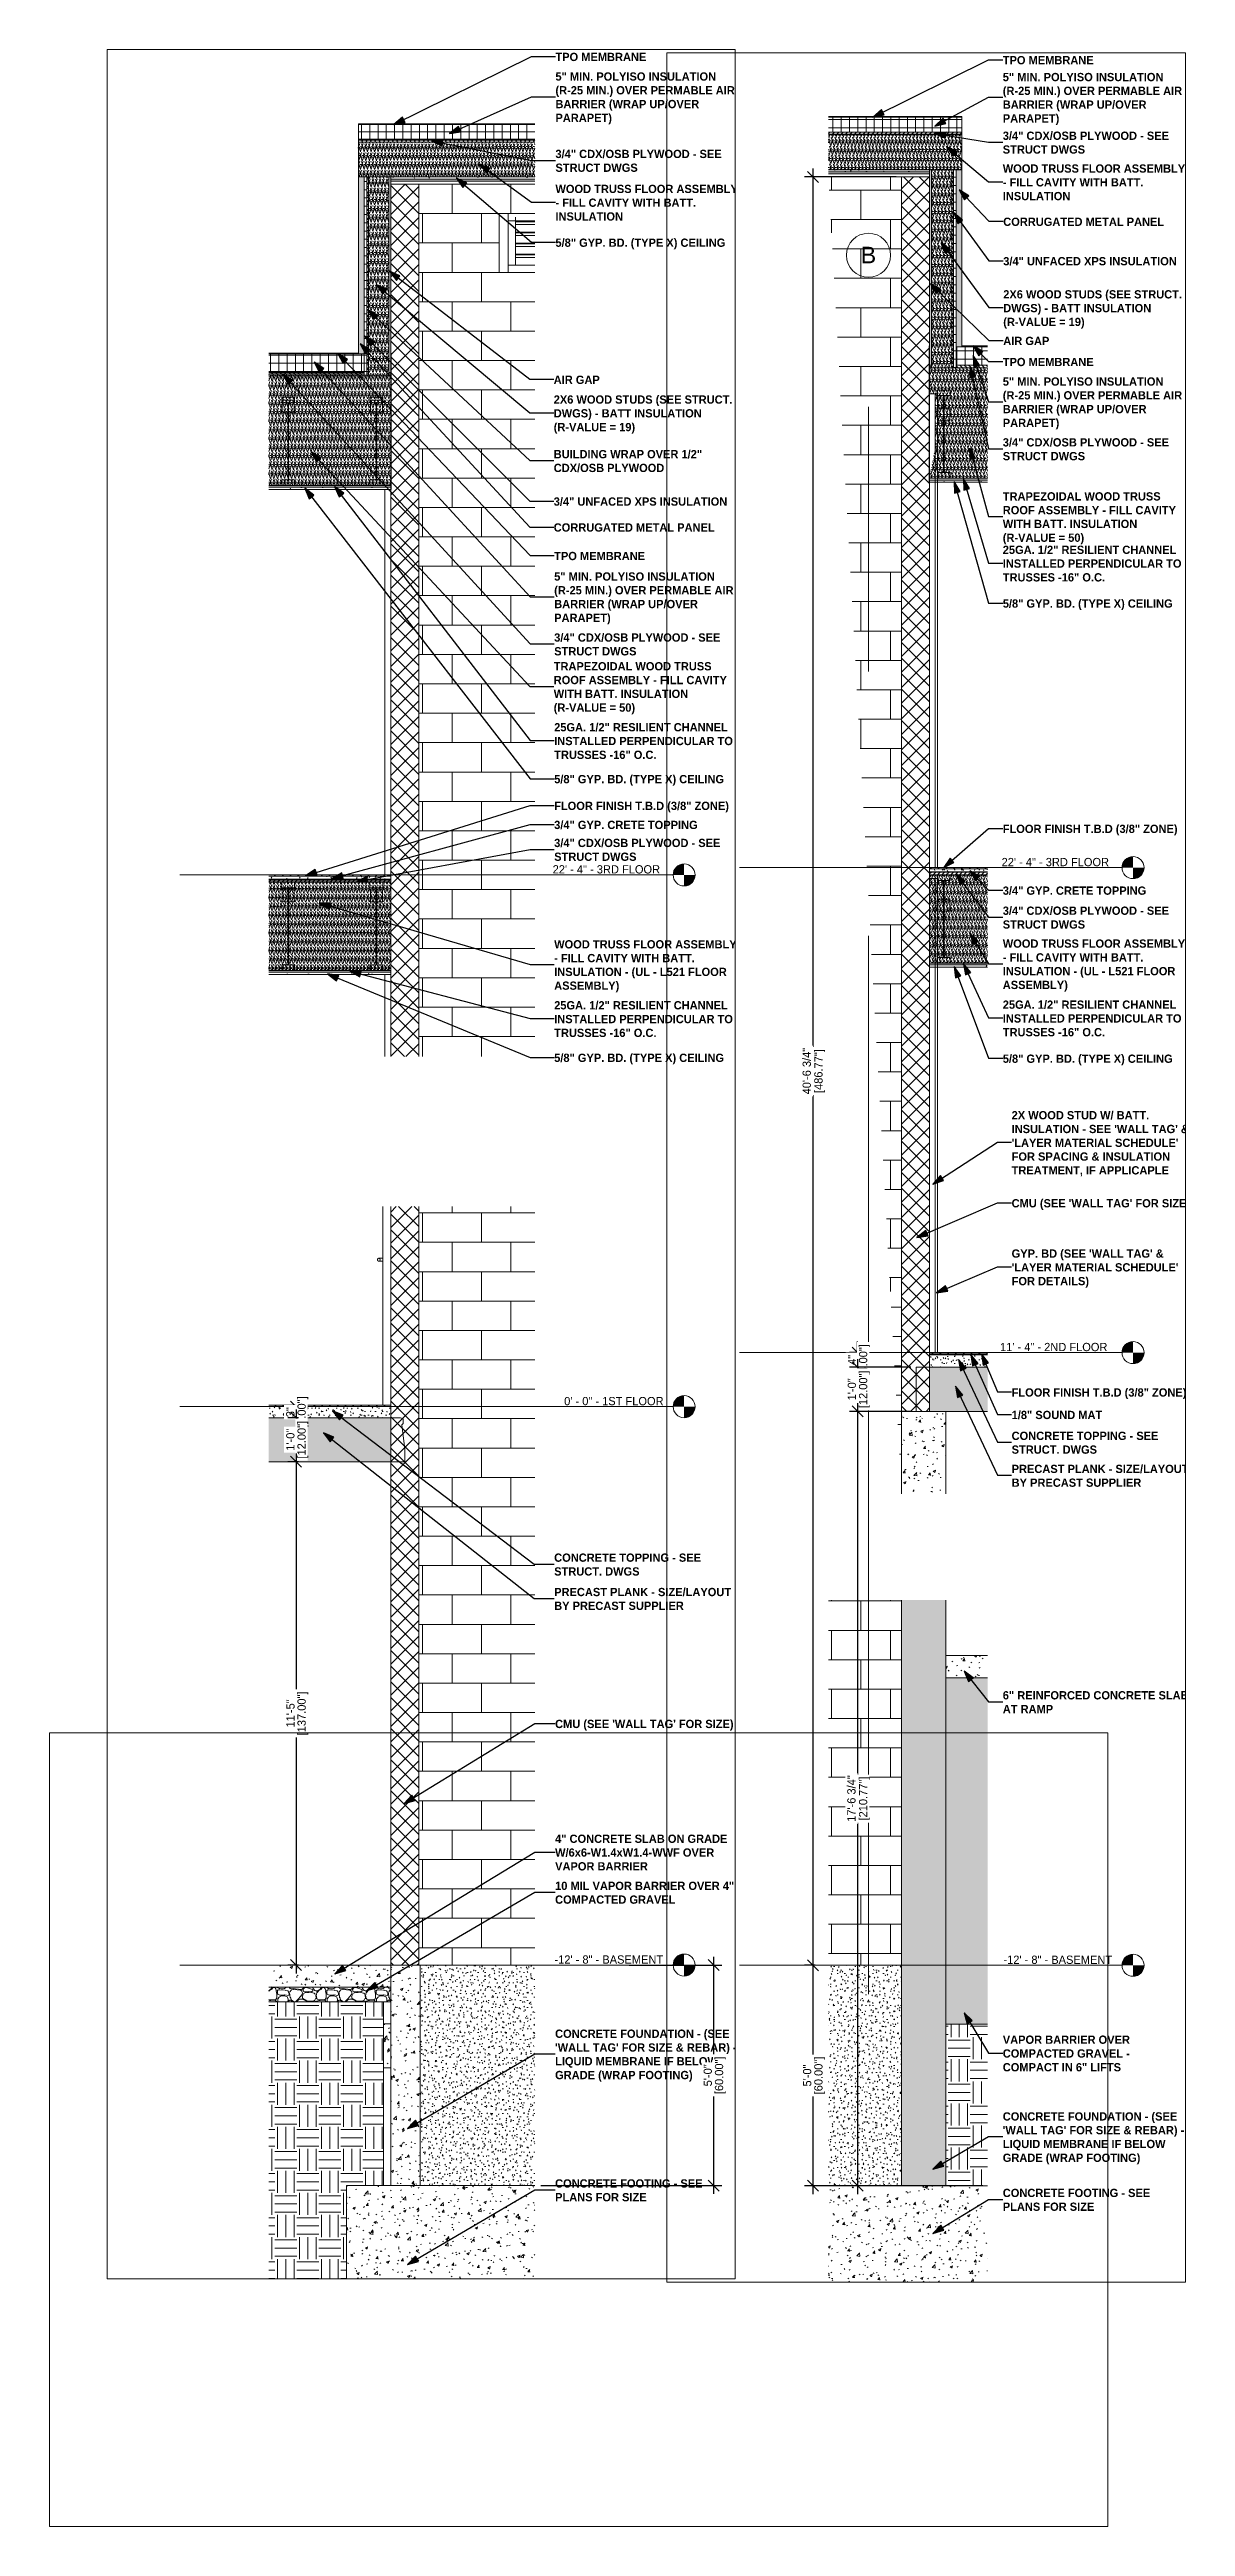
# Paper-space layout 'Layout1' of a CAD drawing. Header units: inches. Extents: x 0 to 12.9, y 0 to 28.1.
# The model-space entities are those that its viewports show. They can reach past a viewport. Long polylines and large blocks are cut down to what shows.
import ezdxf

# ---------------------------------------------------------------- set-up
doc = ezdxf.new("R2010")
doc.units = ezdxf.units.IN
doc.header["$MEASUREMENT"] = 0
doc.linetypes.add('Grid Line 1_2_', pattern=[0.875, 0.5, -0.125, 0.125, -0.125])
for name, color, linetype, lineweight in [('0-3', 55, 'Continuous', 9), ('0-4', 50, 'Continuous', 5), ('A-ANNO-DIMS-1', 211, 'Continuous', 30), ('A-DOOR-1', 55, 'Continuous', 9), ('A-FLOR-1', 7, 'Continuous', 9), ('A-FLOR-2', 8, 'Continuous', 5), ('A-FLOR-3', 192, 'Continuous', 9), ('A-FLOR-4', 251, 'Continuous', 5), ('A-FLOR-LEVL', 51, 'Continuous', 9), ('A-FLOR-LEVL-1', 51, 'Grid Line 1_2_', 9), ('A-FLOR-MCUT-1', 51, 'Continuous', 9), ('A-FLOR-PATT-1', 252, 'Continuous', 9), ('A-GLAZ-CWMG-1', 55, 'Continuous', 9), ('A-ROOF-1', 135, 'Continuous', 18), ('A-ROOF-2', 251, 'Continuous', 5), ('A-ROOF-3', 132, 'Continuous', 9), ('A-ROOF-PATT-1', 252, 'Continuous', 9), ('A-ROOF-PATT-2', 55, 'Continuous', 9), ('A-WALL-1', 7, 'Continuous', 9), ('A-WALL-2', 250, 'Continuous', 18), ('A-WALL-3', 55, 'Continuous', 9), ('A-WALL-4', 113, 'Continuous', 9), ('A-WALL-PATT-1', 252, 'Continuous', 9), ('A-WALL-PATT-2', 55, 'Continuous', 9), ('C-TOPO', 7, 'Continuous', 9), ('C-TOPO-1', 252, 'Continuous', 9), ('C-TOPO-2', 55, 'Continuous', 9), ('G-ANNO-TEXT', 231, 'Continuous', 30), ('G-ANNO-TEXT-1', 231, 'Continuous', 9), ('I-WALL-2', 55, 'Continuous', 9), ('S-BEAM-1', 10, 'Continuous', 9), ('S-BEAM-2', 7, 'Continuous', 9), ('S-BEAM-3', 55, 'Continuous', 9), ('S-FNDN-1', 7, 'Continuous', 9), ('S-FNDN-3', 55, 'Continuous', 9), ('S-FNDN-4', 135, 'Continuous', 18), ('S-FNDN-5', 255, 'Continuous', 5), ('S-FNDN-6', 32, 'Continuous', 9), ('S-GRID-1', 1, 'Grid Line 1_2_', 9), ('S-GRID-IDEN', 1, 'Continuous', 9)]:
    doc.layers.add(name, color=color, linetype=linetype, lineweight=lineweight)
doc.layers.add('G-ANNO-NPLT', color=191, linetype='Continuous', plot=False)
doc.styles.add('Arial', font='arial.ttf', dxfattribs={"height": 4.5})
doc.styles.add('Century Gothic', font='ufonts.com_century-gothic.ttf', dxfattribs={"height": 2.25})
doc.styles.add('Century Gothic_B', font='GOTHICB.TTF', dxfattribs={"height": 2.25})
doc.dimstyles.new('OD__1_16__Tol__', dxfattribs={"dimscale": 12, "dimtxt": 2.349379, "dimasz": 0.25, "dimexe": 0.1875, "dimexo": 0.125, "dimgap": 0.03125, "dimtad": 1, "dimdec": 4, "dimrnd": 0.0625, "dimzin": 3, "dimdsep": 46, "dimlunit": 4, "dimtxsty": 'Century Gothic', "dimblk1": 'OBLIQUE', "dimblk2": 'OBLIQUE', "dimsah": 1, "dimcen": 0.09, "dimdle": 0.1875, "dimazin": 0, "dimtfac": 1, "dimtdec": 4, "dimtix": 1, "dimtmove": 0, "dimatfit": 3, "dimfxl": 1, "dimtvp": 1, "dimtfill": 1, "dimfrac": 2, "dimtolj": 1, "dimtzin": 0, "dimlwd": 30, "dimlwe": 30, "dimarcsym": 2})
pattern_1 = [(0, (11436.002, -152), (0, 8), []), (90, (11436.002, -152), (-8, 8), [8, -8])]
pattern_2 = [(45, (11023.755, 72), (-2.12132, 2.12132), []), (135, (11023.755, 72), (-2.12132, -2.12132), [])]
pattern_3 = [(50, (11023.755, 72), (6.885997, -0.602097), [0.72, -7.92]), (355, (11023.755, 72), (-1.331756, 7.22055), [0.576, -6.336]), (100.451, (11024.329, 71.95), (5.55363, 6.61819), [0.612, -6.731]), (46.184, (11023.755, 73.92), (10.24564, -1.58893), [1.08, -11.88]), (96.636, (11024.609, 73.788), (8.97244, 9.35152), [0.918, -10.096]), (351.184, (11023.755, 73.92), (8.9732, 9.35123), [0.864, -9.504]), (21, (11024.715, 73.44), (5.730726, -3.865003), [0.72, -7.92]), (326, (11024.715, 73.44), (2.33581, 6.96088), [0.576, -6.336]), (71.451, (11025.193, 73.118), (8.065876, 3.09595), [0.612, -6.731]), (37.5, (11023.755, 72), (0.116866, 3.195478), [0.317, -5.942, 0.317, -6.115, -6.36]), (37.5, (11023.755, 72), (0.116866, 3.195478), [-12.691, 0.317, -6.043]), (7.5, (11023.755, 72), (2.52543, 3.786025), [0.317, -3.35, 0.317, -5.798, -2.424]), (7.5, (11023.755, 72), (2.52543, 3.786025), [-9.782, 0.317, -2.107]), (327.5, (11021.614, 72), (5.124369, -0.216176), [0.317, -2.083, 0.317, -7.171, -9.936]), (327.5, (11021.614, 72), (5.124369, -0.216176), [-9.888, 0.317, -9.619]), (317.5, (11020.654, 72), (5.598326, 0.96141), [0.317, -2.803, 0.317, -4.656, -7.056]), (317.5, (11020.654, 72), (5.598326, 0.96141), [-8.093, 0.317, -6.739])]
pattern_4 = [(0, (11023.755, 72), (3.84, 0.96), [0.317, -2.563, 0.317, -2.563, -15.36]), (0, (11023.755, 72), (3.84, 0.96), [-5.76, 0.317, -5.443, 0.317, -2.563, -6.72]), (0, (11023.755, 72), (3.84, 0.96), [-14.4, 0.317, -1.603, 0.317, -4.483]), (120, (11025.195, 72.48), (-2.7513844, 2.8455376), [0.317, -2.563, 0.317, -2.563, -15.36]), (120, (11025.195, 72.48), (-2.7513844, 2.8455376), [-5.76, 0.317, -5.443, 0.317, -2.563, -6.72]), (120, (11025.195, 72.48), (-2.7513844, 2.8455376), [-14.4, 0.317, -1.603, 0.317, -4.483]), (240, (11025.675, 74.4), (-1.0886156, -3.8055376), [0.317, -2.563, 0.317, -2.563, -15.36]), (240, (11025.675, 74.4), (-1.0886156, -3.8055376), [-5.76, 0.317, -5.443, 0.317, -2.563, -6.72]), (240, (11025.675, 74.4), (-1.0886156, -3.8055376), [-14.4, 0.317, -1.603, 0.317, -4.483])]
pattern_5 = [(0, (11546.8805, 72), (7.68, 1.92), [0.317, -5.443, 0.317, -5.443, -30.72]), (0, (11546.8805, 72), (7.68, 1.92), [-11.52, 0.317, -11.203, 0.317, -5.443, -13.44]), (0, (11546.8805, 72), (7.68, 1.92), [-28.8, 0.317, -3.523, 0.317, -9.283]), (120, (11549.7605, 72.96), (-5.502769, 5.691075), [0.317, -5.443, 0.317, -5.443, -30.72]), (120, (11549.7605, 72.96), (-5.502769, 5.691075), [-11.52, 0.317, -11.203, 0.317, -5.443, -13.44]), (120, (11549.7605, 72.96), (-5.502769, 5.691075), [-28.8, 0.317, -3.523, 0.317, -9.283]), (240, (11550.7205, 76.8), (-2.177231, -7.611075), [0.317, -5.443, 0.317, -5.443, -30.72]), (240, (11550.7205, 76.8), (-2.177231, -7.611075), [-11.52, 0.317, -11.203, 0.317, -5.443, -13.44]), (240, (11550.7205, 76.8), (-2.177231, -7.611075), [-28.8, 0.317, -3.523, 0.317, -9.283])]
pattern_6 = [(135, (11546.8805, 72), (-1.06066, -1.06066), [])]
pattern_7 = [(0, (11546.8805, 72), (3.84, 0.96), [0.317, -2.563, 0.317, -2.563, -15.36]), (0, (11546.8805, 72), (3.84, 0.96), [-5.76, 0.317, -5.443, 0.317, -2.563, -6.72]), (0, (11546.8805, 72), (3.84, 0.96), [-14.4, 0.317, -1.603, 0.317, -4.483]), (120, (11548.3205, 72.48), (-2.7513844, 2.8455376), [0.317, -2.563, 0.317, -2.563, -15.36]), (120, (11548.3205, 72.48), (-2.7513844, 2.8455376), [-5.76, 0.317, -5.443, 0.317, -2.563, -6.72]), (120, (11548.3205, 72.48), (-2.7513844, 2.8455376), [-14.4, 0.317, -1.603, 0.317, -4.483]), (240, (11548.8005, 74.4), (-1.0886156, -3.8055376), [0.317, -2.563, 0.317, -2.563, -15.36]), (240, (11548.8005, 74.4), (-1.0886156, -3.8055376), [-5.76, 0.317, -5.443, 0.317, -2.563, -6.72]), (240, (11548.8005, 74.4), (-1.0886156, -3.8055376), [-14.4, 0.317, -1.603, 0.317, -4.483])]
pattern_8 = [(0, (11546.8805, 72), (0, 1.2), []), (315, (11546.8805, 72), (1.1992531, 0), [1.696, -1.696]), (45, (11546.8805, 72), (1.1992531, 0), [1.696, -1.696])]
pattern_9 = [(161.57, (11547.00052, 72.12), (-0.9603837, -0.00039918), [0, -6.83, 0.758, 0]), (18.43, (11546.76052, 72.12), (-0.9603837, 0.00039918), [0, -6.83, 0.758, 0]), (108.43, (11547.00052, 72.12), (0.47951018, -2.4005264), [2.276, -5.312]), (71.57, (11546.76052, 72.12), (0.47951018, 2.4005264), [2.276, -5.312])]
pattern_10 = [(0, (11546.8805, 72), (0, 2.25), []), (90, (11546.8805, 72), (-2.25, 1e-16), [])]
pattern_11 = [(0, (11023.755, 72), (6, 6), [6, -6]), (0, (11023.755, 74.25), (6, 6), [6, -6]), (0, (11023.755, 76.5), (6, 6), [6, -6]), (90, (11024.505, 77.25), (-6, 6), [6, -6]), (90, (11026.755, 77.25), (-6, 6), [6, -6]), (90, (11029.005, 77.25), (-6, 6), [6, -6])]
pattern_12 = [(0, (11606.6326, 72), (7.68, 1.92), [0.317, -5.443, 0.317, -5.443, -30.72]), (0, (11606.6326, 72), (7.68, 1.92), [-11.52, 0.317, -11.203, 0.317, -5.443, -13.44]), (0, (11606.6326, 72), (7.68, 1.92), [-28.8, 0.317, -3.523, 0.317, -9.283]), (120, (11609.5126, 72.96), (-5.502769, 5.691075), [0.317, -5.443, 0.317, -5.443, -30.72]), (120, (11609.5126, 72.96), (-5.502769, 5.691075), [-11.52, 0.317, -11.203, 0.317, -5.443, -13.44]), (120, (11609.5126, 72.96), (-5.502769, 5.691075), [-28.8, 0.317, -3.523, 0.317, -9.283]), (240, (11610.4726, 76.8), (-2.177231, -7.611075), [0.317, -5.443, 0.317, -5.443, -30.72]), (240, (11610.4726, 76.8), (-2.177231, -7.611075), [-11.52, 0.317, -11.203, 0.317, -5.443, -13.44]), (240, (11610.4726, 76.8), (-2.177231, -7.611075), [-28.8, 0.317, -3.523, 0.317, -9.283])]
pattern_13 = [(135, (11606.6326, 72), (-1.06066, -1.06066), [])]
pattern_14 = [(0, (11606.6326, 72), (3.84, 0.96), [0.317, -2.563, 0.317, -2.563, -15.36]), (0, (11606.6326, 72), (3.84, 0.96), [-5.76, 0.317, -5.443, 0.317, -2.563, -6.72]), (0, (11606.6326, 72), (3.84, 0.96), [-14.4, 0.317, -1.603, 0.317, -4.483]), (120, (11608.0726, 72.48), (-2.7513844, 2.8455376), [0.317, -2.563, 0.317, -2.563, -15.36]), (120, (11608.0726, 72.48), (-2.7513844, 2.8455376), [-5.76, 0.317, -5.443, 0.317, -2.563, -6.72]), (120, (11608.0726, 72.48), (-2.7513844, 2.8455376), [-14.4, 0.317, -1.603, 0.317, -4.483]), (240, (11608.5526, 74.4), (-1.0886156, -3.8055376), [0.317, -2.563, 0.317, -2.563, -15.36]), (240, (11608.5526, 74.4), (-1.0886156, -3.8055376), [-5.76, 0.317, -5.443, 0.317, -2.563, -6.72]), (240, (11608.5526, 74.4), (-1.0886156, -3.8055376), [-14.4, 0.317, -1.603, 0.317, -4.483])]
pattern_15 = [(0, (11606.6326, 72), (0, 1.2), []), (315, (11606.6326, 72), (1.1992531, 0), [1.696, -1.696]), (45, (11606.6326, 72), (1.1992531, 0), [1.696, -1.696])]
pattern_16 = [(161.57, (11606.7526, 72.12), (-0.9603837, -0.00039918), [0, -6.83, 0.758, 0]), (18.43, (11606.5126, 72.12), (-0.9603837, 0.00039918), [0, -6.83, 0.758, 0]), (108.43, (11606.7526, 72.12), (0.47951018, -2.4005264), [2.276, -5.312]), (71.57, (11606.5126, 72.12), (0.47951018, 2.4005264), [2.276, -5.312])]
pattern_17 = [(0, (11606.6326, 72), (0, 2.25), []), (90, (11606.6326, 72), (-2.25, 1e-16), [])]

psp = doc.layouts.get("Layout1")

msp = doc.modelspace()

# ---------------------------------------------------------------- texts
at = {"layer": 'A-FLOR-LEVL', "char_height": 2.25, "attachment_point": 1, "style": 'Century Gothic'}
for s, insert, width in [('22\' - 4" - 3RD FLOOR', (11999.3975, 270.6377), 36.28425), ('22\' - 4" - 3RD FLOOR', (12154.27927, 242.24872), 36.28425), ('0\' - 0" - 1ST FLOOR', (12002.52506, 125.90424), 32.49675), ('11\' - 4" - 2ND FLOOR', (12153.84463, 110.24872), 36.8145), ('-12\' - 8" - BASEMENT', (11999.89829, -26.09576), 35.67825), ('-12\' - 8" - BASEMENT', (12154.78006, -56.52237), 35.67825)]:
    msp.add_mtext(s, dxfattribs=dict(at, insert=insert, width=width))
at = {"layer": 'G-ANNO-TEXT-1', "char_height": 2.25, "attachment_point": 1, "style": 'Century Gothic_B'}
for s, insert, width in [('TPO MEMBRANE', (12000.15142, 491.76578), 29.46675), ('5" MIN. POLYISO INSULATION', (12000.15142, 486.4377), 52.94925), ('(R-25 MIN.) OVER PERMABLE AIR', (12000.15142, 482.6877), 59.2365), ('BARRIER (WRAP UP/OVER', (12000.15142, 478.9377), 46.2075), ('PARAPET)', (12000.15142, 475.1877), 17.49825), ('3/4" CDX/OSB PLYWOOD - SEE', (12000.15142, 465.36396), 56.2065), ('STRUCT DWGS', (12000.15142, 461.61396), 25.6035), ('TPO MEMBRANE', (12154.59224, 460.51297), 29.46675), ('WOOD TRUSS FLOOR ASSEMBLY', (12000.15142, 455.84294), 57.49425), ('5" MIN. POLYISO INSULATION', (12154.59224, 455.91731), 52.94925), ('- FILL CAVITY WITH BATT.', (12000.15142, 452.09294), 43.935), ('(R-25 MIN.) OVER PERMABLE AIR', (12154.59224, 452.16731), 59.2365), ('INSULATION', (12000.15142, 448.34294), 21.816), ('BARRIER (WRAP UP/OVER', (12154.59224, 448.41731), 46.2075), ('PARAPET)', (12154.59224, 444.66731), 17.49825), ('5/8" GYP. BD. (TYPE X) CEILING', (12000.15142, 441.20541), 56.58525), ('3/4" CDX/OSB PLYWOOD - SEE', (12154.59224, 439.94682), 56.2065), ('STRUCT DWGS', (12154.59224, 436.19682), 25.6035), ('WOOD TRUSS FLOOR ASSEMBLY', (12154.59224, 431.01866), 57.49425), ('- FILL CAVITY WITH BATT.', (12154.59224, 427.26866), 43.935), ('INSULATION', (12154.59224, 423.51866), 21.816), ('CORRUGATED METAL PANEL', (12154.71724, 416.52272), 51.28275), ('3/4" UNFACED XPS INSULATION', (12154.71724, 405.79387), 57.267), ('AIR GAP', (11999.68448, 403.88838), 15.6045), ('2X6 WOOD STUDS (SEE STRUCT.', (11999.68448, 398.51426), 56.58525), ('2X6 WOOD STUDS (SEE STRUCT.', (12154.71724, 396.77736), 56.58525), ('DWGS) - BATT INSULATION', (11999.68448, 394.76426), 47.874), ('DWGS) - BATT INSULATION', (12154.71724, 393.02736), 47.874), ('(R-VALUE = 19)', (11999.68448, 391.01426), 27.4215), ('(R-VALUE = 19)', (12154.71724, 389.27736), 27.4215), ('AIR GAP', (12154.71724, 384.0976), 15.6045), ('BUILDING WRAP OVER 1/2"', (11999.68448, 383.64818), 49.2375), ('CDX/OSB PLYWOOD', (11999.68448, 379.89818), 37.79925), ('TPO MEMBRANE', (12154.59224, 378.35956), 29.46675), ('5" MIN. POLYISO INSULATION', (12154.59224, 373.03884), 52.94925), ('3/4" UNFACED XPS INSULATION', (11999.68448, 370.74599), 57.267), ('(R-25 MIN.) OVER PERMABLE AIR', (12154.59224, 369.28884), 59.2365), ('BARRIER (WRAP UP/OVER', (12154.59224, 365.53884), 46.2075), ('CORRUGATED METAL PANEL', (11999.68448, 363.69376), 51.28275), ('PARAPET)', (12154.59224, 361.78884), 17.49825), ('3/4" CDX/OSB PLYWOOD - SEE', (12154.59224, 356.4877), 56.2065), ('TPO MEMBRANE', (11999.80948, 355.92147), 29.46675), ('STRUCT DWGS', (12154.59224, 352.7377), 25.6035), ('5" MIN. POLYISO INSULATION', (11999.80948, 350.34864), 52.94925), ('(R-25 MIN.) OVER PERMABLE AIR', (11999.80948, 346.59864), 59.2365), ('BARRIER (WRAP UP/OVER', (11999.80948, 342.84864), 46.2075), ('TRAPEZOIDAL WOOD TRUSS', (12154.59224, 341.78444), 49.8435), ('PARAPET)', (11999.80948, 339.09864), 17.49825), ('ROOF ASSEMBLY - FILL CAVITY', (12154.59224, 338.03444), 55.22175), ('WITH BATT. INSULATION', (12154.59224, 334.28444), 42.117), ('3/4" CDX/OSB PLYWOOD - SEE', (11999.80948, 333.74075), 56.2065), ('(R-VALUE = 50)', (12154.59224, 330.53444), 27.4215), ('STRUCT DWGS', (11999.80948, 329.99075), 25.6035), ('25GA. 1/2" RESILIENT CHANNEL', (12154.59224, 327.24637), 56.964), ('TRAPEZOIDAL WOOD TRUSS', (11999.68448, 325.9154), 49.8435), ('INSTALLED PERPENDICULAR TO', (12154.59224, 323.49637), 55.2975), ('ROOF ASSEMBLY - FILL CAVITY', (11999.68448, 322.1654), 55.22175), ('TRUSSES -16" O.C.', (12154.59224, 319.74637), 32.421), ('WITH BATT. INSULATION', (11999.68448, 318.4154), 42.117), ('(R-VALUE = 50)', (11999.68448, 314.6654), 27.4215), ('5/8" GYP. BD. (TYPE X) CEILING', (12154.59224, 312.61744), 56.58525), ('25GA. 1/2" RESILIENT CHANNEL', (11999.80948, 309.31577), 56.964), ('INSTALLED PERPENDICULAR TO', (11999.80948, 305.56577), 55.2975), ('TRUSSES -16" O.C.', (11999.80948, 301.81577), 32.421), ('5/8" GYP. BD. (TYPE X) CEILING', (11999.80948, 295.19385), 56.58525), ('FLOOR FINISH T.B.D (3/8" ZONE)', (11999.80948, 287.91997), 57.267), ('3/4" GYP. CRETE TOPPING', (11999.80948, 282.72982), 47.04075), ('3/4" CDX/OSB PLYWOOD - SEE', (11999.80948, 277.8256), 56.2065), ('STRUCT DWGS', (11999.80948, 274.0756), 25.6035), ('FLOOR FINISH T.B.D (3/8" ZONE)', (12154.59224, 251.2909), 57.267), ('WOOD TRUSS FLOOR ASSEMBLY', (11999.80948, 250.23469), 57.49425), ('- FILL CAVITY WITH BATT.', (11999.80948, 246.48469), 43.935), ('INSULATION - (UL - L521 FLOOR', (11999.80948, 242.73469), 56.43375), ('ASSEMBLY)', (11999.80948, 238.98469), 20.301), ('3/4" GYP. CRETE TOPPING', (12154.59224, 234.47297), 47.04075), ('25GA. 1/2" RESILIENT CHANNEL', (11999.80948, 233.63651), 56.964), ('INSTALLED PERPENDICULAR TO', (11999.80948, 229.88651), 55.2975), ('3/4" CDX/OSB PLYWOOD - SEE', (12154.59224, 229.01154), 56.2065), ('TRUSSES -16" O.C.', (11999.80948, 226.13651), 32.421), ('STRUCT DWGS', (12154.59224, 225.26154), 25.6035), ('WOOD TRUSS FLOOR ASSEMBLY', (12154.59224, 220.05529), 57.49425), ('5/8" GYP. BD. (TYPE X) CEILING', (11999.80948, 219.33959), 56.58525), ('- FILL CAVITY WITH BATT.', (12154.59224, 216.30529), 43.935), ('INSULATION - (UL - L521 FLOOR', (12154.59224, 212.55529), 56.43375), ('ASSEMBLY)', (12154.59224, 208.80529), 20.301), ('25GA. 1/2" RESILIENT CHANNEL', (12154.59224, 203.4433), 56.964), ('INSTALLED PERPENDICULAR TO', (12154.59224, 199.6933), 55.2975), ('TRUSSES -16" O.C.', (12154.59224, 195.9433), 32.421), ('5/8" GYP. BD. (TYPE X) CEILING', (12154.59224, 188.72819), 56.58525), ('2X WOOD STUD W/ BATT.', (12157.00474, 173.34583), 45.2985), ("INSULATION - SEE 'WALL TAG' &", (12157.00474, 169.59583), 56.58525), ("'LAYER MATERIAL SCHEDULE'", (12157.00474, 165.84583), 51.6615), ('FOR SPACING & INSULATION', (12157.00474, 162.09583), 52.34325), ('TREATMENT, IF APPLICAPLE', (12157.00474, 158.34583), 48.25275), ("CMU (SEE 'WALL TAG' FOR SIZE)", (12157.00474, 149.37539), 56.88825), ("GYP. BD (SEE 'WALL TAG' &", (12157.00474, 135.68907), 48.55575), ("'LAYER MATERIAL SCHEDULE'", (12157.00474, 131.93907), 51.6615), ('FOR DETAILS)', (12157.00474, 128.18907), 23.86125), ('FLOOR FINISH T.B.D (3/8" ZONE)', (12157.00474, 97.88319), 57.267), ('1/8" SOUND MAT', (12157.00474, 91.76378), 30.98175), ('CONCRETE TOPPING - SEE', (12157.00474, 86.07801), 47.49525), ('CONCRETE TOPPING - SEE', (11999.80948, 83.29488), 47.49525), ('STRUCT. DWGS', (12157.00474, 82.32801), 26.664), ('STRUCT. DWGS', (11999.80948, 79.54488), 26.664), ('PRECAST PLANK - SIZE/LAYOUT', (12157.00474, 77.07801), 56.055), ('PRECAST PLANK - SIZE/LAYOUT', (11999.80948, 73.93542), 56.055), ('BY PRECAST SUPPLIER', (12157.00474, 73.32801), 38.85975), ('BY PRECAST SUPPLIER', (11999.80948, 70.18542), 38.85975), ("CMU (SEE 'WALL TAG' FOR SIZE)", (12000.05948, 38.02963), 56.88825), ('6" REINFORCED CONCRETE SLAB', (12154.59224, 15.45413), 59.16075), ('AT RAMP', (12154.59224, 11.70413), 16.362), ('4" CONCRETE SLAB ON GRADE', (12000.05948, 6.78081), 56.13075), ('W/6x6-W1.4xW1.4-WWF OVER', (12000.05948, 3.03081), 55.22175), ('VAPOR BARRIER', (12000.05948, -0.71919), 29.46675), ('10 MIL VAPOR BARRIER OVER 4"', (12000.05948, -6.03402), 58.176), ('COMPACTED GRAVEL', (12000.05948, -9.78402), 40.1475), ('CONCRETE FOUNDATION - (SEE', (12000.05948, -46.28284), 57.34275), ("'WALL TAG' FOR SIZE & REBAR) -", (12000.05948, -50.03284), 57.34275), ('LIQUID MEMBRANE IF BELOW', (12000.05948, -53.78284), 52.419), ('GRADE (WRAP FOOTING)', (12000.05948, -57.53284), 46.13175), ('VAPOR BARRIER OVER', (12154.59224, -78.28243), 40.82925), ('COMPACTED GRAVEL -', (12154.59224, -82.03243), 42.79875), ('COMPACT IN 6" LIFTS', (12154.59224, -85.78243), 38.3295), ('CONCRETE FOOTING - SEE', (12000.05948, -87.03402), 48.177), ('PLANS FOR SIZE', (12000.05948, -90.78402), 28.25475), ('CONCRETE FOUNDATION - (SEE', (12154.59224, -99.16791), 57.34275), ("'WALL TAG' FOR SIZE & REBAR) -", (12154.59224, -102.91791), 57.34275), ('LIQUID MEMBRANE IF BELOW', (12154.59224, -106.66791), 52.419), ('GRADE (WRAP FOOTING)', (12154.59224, -110.41791), 46.13175), ('CONCRETE FOOTING - SEE', (12154.59224, -119.99186), 48.177), ('PLANS FOR SIZE', (12154.59224, -123.74186), 28.25475)]:
    msp.add_mtext(s, dxfattribs=dict(at, insert=insert, width=width))
at = {"layer": 'S-GRID-IDEN', "insert": (12115.93986, 408.60462), "char_height": 4.5, "width": 5.07525, "attachment_point": 1, "style": 'Arial'}
msp.add_mtext('B', dxfattribs=at)

# ---------------------------------------------------------------- blocks, each defined once
blk = doc.blocks.new('HOLLOW METAL - STAIR DOOR 3-0 x 7-0-2638728-WALL SECTION - ELEVATOR - WEST WALL')
at = {"layer": 'A-DOOR-1'}
for p, q in [((11430.064, 163.66), (11429.568, 163.66)), ((11429.568, 162.873), (11430.064, 162.873))]:
    blk.add_line(p, q, dxfattribs=at)
at = {"layer": 'A-DOOR-1', "flags": 128}
for points in [[(11428.584, 163.267), (11428.584, 163.282), (11428.585, 163.298), (11428.587, 163.314), (11428.589, 163.329), (11428.592, 163.345), (11428.595, 163.36), (11428.599, 163.375), (11428.604, 163.39), (11428.609, 163.405), (11428.615, 163.42), (11428.622, 163.434), (11428.629, 163.448), (11428.636, 163.462), (11428.644, 163.476), (11428.653, 163.489), (11428.662, 163.502), (11428.672, 163.514), (11428.682, 163.526), (11428.692, 163.538), (11428.703, 163.549), (11428.715, 163.56), (11428.727, 163.57), (11428.739, 163.58), (11428.752, 163.589), (11428.765, 163.598), (11428.778, 163.606), (11428.792, 163.614), (11428.806, 163.621), (11428.821, 163.627), (11428.835, 163.633), (11428.85, 163.639), (11428.865, 163.644), (11428.88, 163.648), (11428.895, 163.652), (11428.911, 163.655), (11428.926, 163.657), (11428.942, 163.659), (11428.958, 163.66), (11428.974, 163.66)], [(11428.985, 163.66), (11428.99, 163.66), (11428.995, 163.66), (11429.001, 163.66), (11429.008, 163.66), (11429.016, 163.66), (11429.024, 163.66), (11429.034, 163.66), (11429.045, 163.66), (11429.056, 163.66), (11429.068, 163.66), (11429.081, 163.66), (11429.095, 163.66), (11429.109, 163.66), (11429.124, 163.66), (11429.14, 163.66), (11429.157, 163.66), (11429.174, 163.66), (11429.192, 163.66), (11429.211, 163.66), (11429.23, 163.66), (11429.249, 163.66), (11429.269, 163.66), (11429.29, 163.66), (11429.311, 163.66), (11429.333, 163.66), (11429.354, 163.66), (11429.377, 163.66), (11429.399, 163.66), (11429.422, 163.66), (11429.445, 163.66), (11429.468, 163.66), (11429.491, 163.66), (11429.515, 163.66), (11429.538, 163.66), (11429.562, 163.66), (11429.568, 163.66)], [(11428.978, 162.873), (11428.962, 162.873), (11428.946, 162.874), (11428.931, 162.876), (11428.915, 162.878), (11428.9, 162.881), (11428.884, 162.884), (11428.869, 162.888), (11428.854, 162.893), (11428.839, 162.898), (11428.824, 162.904), (11428.81, 162.91), (11428.796, 162.917), (11428.782, 162.925), (11428.769, 162.933), (11428.755, 162.942), (11428.743, 162.951), (11428.73, 162.96), (11428.718, 162.971), (11428.707, 162.981), (11428.695, 162.992), (11428.685, 163.004), (11428.674, 163.016), (11428.665, 163.028), (11428.655, 163.041), (11428.646, 163.054), (11428.638, 163.067), (11428.631, 163.081), (11428.623, 163.095), (11428.617, 163.109), (11428.611, 163.124), (11428.605, 163.139), (11428.601, 163.154), (11428.596, 163.169), (11428.593, 163.184), (11428.59, 163.2), (11428.587, 163.215), (11428.586, 163.231), (11428.585, 163.247), (11428.584, 163.262)], [(11429.568, 162.873), (11429.545, 162.873), (11429.521, 162.873), (11429.498, 162.873), (11429.474, 162.873), (11429.451, 162.873), (11429.428, 162.873), (11429.405, 162.873), (11429.383, 162.873), (11429.36, 162.873), (11429.338, 162.873), (11429.317, 162.873), (11429.296, 162.873), (11429.275, 162.873), (11429.255, 162.873), (11429.235, 162.873), (11429.216, 162.873), (11429.197, 162.873), (11429.179, 162.873), (11429.161, 162.873), (11429.145, 162.873), (11429.129, 162.873), (11429.113, 162.873), (11429.098, 162.873), (11429.085, 162.873), (11429.071, 162.873), (11429.059, 162.873), (11429.047, 162.873), (11429.037, 162.873), (11429.027, 162.873), (11429.018, 162.873), (11429.01, 162.873), (11429.003, 162.873), (11428.996, 162.873), (11428.991, 162.873), (11428.986, 162.873)]]:
    blk.add_lwpolyline(points, dxfattribs=at)
at = {"layer": 'A-DOOR-1'}
for start, end in [(0, 180), (180, 360)]:
    blk.add_arc((11428.978, 163.267), 0.394, start, end, dxfattribs=at)
blk = doc.blocks.new('CTR - 1st Phase -Stairs _ Elevators_rvt-2-WALL SECTION - ELEVATOR - WEST WALL')
at = {"layer": 'I-WALL-2'}
for p, q in [((11430.564, 268), (11430.564, 372.875)), ((11430.564, 218.592), (11430.564, 240.876)), ((11430.064, 123.642), (11430.064, 177.759))]:
    blk.add_line(p, q, dxfattribs=at)
at = {"layer": '0-3'}
blk.add_blockref('HOLLOW METAL - STAIR DOOR 3-0 x 7-0-2638728-WALL SECTION - ELEVATOR - WEST WALL', (0, 0), dxfattribs=at)
blk = doc.blocks.new('TRUSS - 24_-2435410-WALL SECTION - ELEVATOR - WEST WALL')
at = {"layer": 'S-BEAM-2'}
for p, q in [((11426.564, 266), (11426.564, 264.5)), ((11430.064, 266), (11426.564, 266)), ((11430.064, 264.5), (11430.064, 266)), ((11426.564, 264.5), (11430.064, 264.5)), ((11429.939, 263.897), (11426.689, 263.897)), ((11426.689, 263.897), (11426.689, 260.644)), ((11429.939, 260.644), (11429.939, 263.897)), ((11426.689, 260.644), (11429.939, 260.644)), ((11426.564, 243.5), (11426.564, 242)), ((11430.064, 243.5), (11426.564, 243.5)), ((11430.064, 242), (11430.064, 243.5)), ((11426.564, 242), (11430.064, 242))]:
    blk.add_line(p, q, dxfattribs=at)
at = {"layer": 'S-BEAM-3'}
for p, q in [((11428.377, 265.75), (11428.252, 265.75)), ((11428.252, 264.5), (11428.252, 243.5)), ((11428.377, 243.5), (11428.377, 264.5))]:
    blk.add_line(p, q, dxfattribs=at)
blk = doc.blocks.new('TRUSS - 24_-2435674-WALL SECTION - ELEVATOR - WEST WALL')
at = {"layer": 'S-BEAM-2'}
for p, q in [((11426.564, 398), (11426.564, 396.5)), ((11430.064, 398), (11426.564, 398)), ((11430.064, 396.5), (11430.064, 398)), ((11429.939, 397.22), (11426.689, 397.22)), ((11426.689, 397.22), (11426.689, 393.968)), ((11429.939, 393.968), (11429.939, 397.22)), ((11426.564, 396.5), (11430.064, 396.5)), ((11426.689, 393.968), (11429.939, 393.968)), ((11426.564, 375.5), (11426.564, 374)), ((11430.064, 375.5), (11426.564, 375.5)), ((11430.064, 374), (11430.064, 375.5)), ((11426.564, 374), (11430.064, 374))]:
    blk.add_line(p, q, dxfattribs=at)
at = {"layer": 'S-BEAM-3'}
for p, q in [((11428.377, 397.75), (11428.252, 397.75)), ((11428.252, 396.5), (11428.252, 375.5)), ((11428.377, 375.5), (11428.377, 396.5))]:
    blk.add_line(p, q, dxfattribs=at)
blk = doc.blocks.new('034100 - Precast Structural Concrete - Solid Plank - 12_-1872981-WALL SECTION - ELEVATOR - WEST WALL')
at = {"layer": 'S-BEAM-1'}
blk.add_hatch(color=256, dxfattribs=at).paths.add_polyline_path([(11432.189, 108.267), (11432.189, 120.267), (11399, 120.267), (11399, 108.267), (11430.064, 108.267)], flags=0)
at = {"layer": 'S-BEAM-2'}
for p, q in [((11434.899, 120.267), (11399, 120.267)), ((11435.592, 119.952), (11434.899, 120.267)), ((11435.592, 118.692), (11435.592, 119.952)), ((11435.198, 118.298), (11435.592, 118.692)), ((11436.002, 111.664), (11435.198, 118.298)), ((11436.002, 108.267), (11436.002, 111.664)), ((11399, 108.267), (11436.002, 108.267))]:
    blk.add_line(p, q, dxfattribs=at)
blk = doc.blocks.new('CTR - 1st Phase - Structure_rvt-2-WALL SECTION - ELEVATOR - WEST WALL')
at = {"layer": 'A-FLOR-PATT-1'}
h = blk.add_hatch(dxfattribs=at)
h.set_pattern_fill('FP_6', color=256, style=0, pattern_type=2)
h.set_pattern_definition(pattern_3)
edge = h.paths.add_edge_path(flags=0)
edge.add_line((11471.396, -114.097), (11471.396, -88.733))
edge.add_line((11471.396, -88.733), (11420.189, -88.733))
edge.add_line((11420.189, -88.733), (11420.189, -114.097))
at = {"layer": 'A-WALL-PATT-1'}
h = blk.add_hatch(dxfattribs=at)
h.set_pattern_fill('FP_12', color=256, style=0, pattern_type=2)
h.set_pattern_definition(pattern_2)
h.paths.add_polyline_path([(11436.837, 218.592), (11439.814, 218.592), (11439.814, 456), (11432.189, 456), (11432.189, 218.592), (11435.195, 218.592)], flags=0)
h = blk.add_hatch(dxfattribs=at)
h.set_pattern_fill('FP_12', color=256, style=0, pattern_type=2)
h.set_pattern_definition(pattern_2)
h.paths.add_polyline_path([(11439.814, -28.733), (11439.814, 177.759), (11432.189, 177.759), (11432.189, -28.733)], flags=0)
h = blk.add_hatch(dxfattribs=at)
h.set_pattern_fill('FP_6', color=256, style=0, pattern_type=2)
h.set_pattern_definition(pattern_3)
h.paths.add_polyline_path([(11432.189, -88.733), (11440.189, -88.733), (11440.189, -28.733), (11432.189, -28.733), (11432.189, -41.863)], flags=0)
at = {"layer": 'A-WALL-PATT-2'}
h = blk.add_hatch(dxfattribs=at)
h.set_pattern_fill('FP_11', color=256, style=0, pattern_type=2)
h.set_pattern_definition(pattern_1)
h.paths.add_polyline_path([(11471.396, 218.592), (11471.396, 432), (11461.752, 432), (11461.752, 448), (11471.396, 448), (11471.396, 456), (11439.814, 456), (11439.814, 218.592), (11461.752, 218.592)], flags=0)
h = blk.add_hatch(dxfattribs=at)
h.set_pattern_fill('FP_11', color=256, style=0, pattern_type=2)
h.set_pattern_definition(pattern_1)
h.paths.add_polyline_path([(11471.396, -28.733), (11471.396, 177.759), (11439.814, 177.759), (11439.814, -28.733), (11440.189, -28.733)], flags=0)
h = blk.add_hatch(dxfattribs=at)
h.set_pattern_fill('FP_3', color=256, style=0, pattern_type=2)
h.set_pattern_definition(pattern_4)
h.paths.add_polyline_path([(11440.189, -88.733), (11471.396, -88.733), (11471.396, -28.733), (11440.189, -28.734), (11440.189, -70.729)], flags=0)
h.paths.add_polyline_path([(11432.189, -88.733), (11432.189, -88.732), (11432.189, -41.863)], flags=0)
at = {"layer": 'S-FNDN-3'}
h = blk.add_hatch(dxfattribs=at)
h.set_pattern_fill('FP_6', color=256, style=0, pattern_type=2)
h.set_pattern_definition(pattern_3)
h.paths.add_polyline_path([(11430.24, -56.733), (11432.189, -56.733), (11432.189, -44.733), (11430.24, -44.733), (11430.24, -49.752)], flags=0)
at = {"layer": 'A-FLOR-1'}
for p, q in [((11471.397, -88.733), (11420.189, -88.733)), ((11420.189, -88.733), (11420.189, -114.097))]:
    blk.add_line(p, q, dxfattribs=at)
at = {"layer": 'A-WALL-1'}
for p, q in [((11439.814, 456), (11432.189, 456)), ((11432.189, 456), (11432.189, 218.592)), ((11439.814, 218.592), (11439.814, 456)), ((11432.189, 177.759), (11432.189, -28.733)), ((11439.814, -28.733), (11439.814, 177.759)), ((11440.189, -28.733), (11432.189, -28.733)), ((11432.189, -28.733), (11432.189, -88.733)), ((11432.189, -28.733), (11439.814, -28.733)), ((11440.189, -88.733), (11440.189, -28.733)), ((11432.189, -88.733), (11440.189, -88.733))]:
    blk.add_line(p, q, dxfattribs=at)
at = {"layer": 'A-WALL-3'}
for p, q in [((11471.397, 456), (11439.814, 456)), ((11461.752, 432), (11461.752, 448)), ((11461.752, 448), (11471.397, 448)), ((11471.397, 432), (11461.752, 432)), ((11440.189, -28.733), (11471.397, -28.733)), ((11471.397, -28.733), (11440.189, -28.733))]:
    blk.add_line(p, q, dxfattribs=at)
at = {"layer": 'S-FNDN-3'}
for p, q in [((11432.189, -44.733), (11430.24, -44.733)), ((11430.24, -56.733), (11432.189, -56.733))]:
    blk.add_line(p, q, dxfattribs=at)
at = {"layer": '0-3'}
for name, p in [('TRUSS - 24_-2435674-WALL SECTION - ELEVATOR - WEST WALL', (-24, 0)), ('TRUSS - 24_-2435674-WALL SECTION - ELEVATOR - WEST WALL', (0, 0)), ('TRUSS - 24_-2435410-WALL SECTION - ELEVATOR - WEST WALL', (-24, 0)), ('TRUSS - 24_-2435410-WALL SECTION - ELEVATOR - WEST WALL', (0, 0)), ('034100 - Precast Structural Concrete - Solid Plank - 12_-1872981-WALL SECTION - ELEVATOR - WEST WALL', (0, 0))]:
    blk.add_blockref(name, p, dxfattribs=at)
blk = doc.blocks.new('Rectangular Mullion - Louver Frame-3132779-WALL SECTION - ELEVATOR - WEST WALL')
at = {"layer": 'A-GLAZ-CWMG-1'}
blk.add_line((11471.397, 446), (11464.189, 446), dxfattribs=at)
blk = doc.blocks.new('Rectangular Mullion - Louver Frame-3132780-WALL SECTION - ELEVATOR - WEST WALL')
at = {"layer": 'A-GLAZ-CWMG-1'}
blk.add_line((11464.189, 434), (11471.397, 434), dxfattribs=at)
blk = doc.blocks.new('Rectangular Mullion - Louver Frame-3132521-WALL SECTION - ELEVATOR - WEST WALL')
at = {"layer": 'A-GLAZ-CWMG-1'}
for p, q in [((11466.189, 435), (11466.189, 434)), ((11466.189, 434), (11464.189, 434))]:
    blk.add_line(p, q, dxfattribs=at)
blk = doc.blocks.new('Rectangular Mullion - Louver Frame-2514054-WALL SECTION - ELEVATOR - WEST WALL')
at = {"layer": 'A-GLAZ-CWMG-1'}
blk.add_line((11466.189, 438), (11466.189, 435), dxfattribs=at)
blk = doc.blocks.new('Rectangular Mullion - louver-3132781-WALL SECTION - ELEVATOR - WEST WALL')
at = {"layer": 'A-GLAZ-CWMG-1'}
for p, q in [((11471.397, 436.734), (11466.189, 436.734)), ((11471.397, 436.016), (11466.189, 436.016))]:
    blk.add_line(p, q, dxfattribs=at)
blk = doc.blocks.new('Rectangular Mullion - louver-V1-WALL SECTION - ELEVATOR - WEST WALL')
at = {"layer": 'A-GLAZ-CWMG-1'}
for p, q in [((11471.397, 439.734), (11466.189, 439.734)), ((11471.397, 439.016), (11466.189, 439.016)), ((11471.397, 436.922), (11466.189, 436.922))]:
    blk.add_line(p, q, dxfattribs=at)
blk = doc.blocks.new('CTR  - Topography_rvt-2-WALL SECTION - ELEVATOR - WEST WALL')
at = {"layer": 'C-TOPO-1'}
h = blk.add_hatch(dxfattribs=at)
h.set_pattern_fill('FP_5', color=256, style=0, pattern_type=2)
h.set_pattern_definition(pattern_11)
edge = h.paths.add_edge_path(flags=0)
edge.add_line((11420.189, -114.097), (11420.189, -88.733))
edge.add_line((11420.189, -88.733), (11430.24, -88.733))
edge.add_line((11430.24, -88.733), (11430.24, -38.736))
edge.add_line((11430.24, -38.736), (11399, -38.736))
edge.add_line((11399, -38.736), (11399, -114.097))
at = {"layer": 'C-TOPO'}
for p, q in [((11430.239, -38.736), (11399, -38.736)), ((11430.239, -88.733), (11430.239, -38.736))]:
    blk.add_line(p, q, dxfattribs=at)
at = {"layer": 'C-TOPO', "flags": 128}
blk.add_lwpolyline([(11430.239, -88.733), (11430.239, -84.007), (11430.239, -38.736)], dxfattribs=at)
at = {"layer": 'C-TOPO-2'}
for p, q in [((11430.24, -38.736), (11399, -38.736)), ((11432.189, -38.736), (11430.24, -38.736)), ((11432.189, -38.736), (11430.24, -38.736)), ((11430.24, -38.736), (11430.24, -88.733)), ((11430.24, -38.736), (11432.189, -38.736)), ((11430.24, -38.736), (11430.24, -84.007)), ((11430.24, -84.007), (11430.24, -88.733))]:
    blk.add_line(p, q, dxfattribs=at)
blk = doc.blocks.new('CTR  - Topography_rvt-3-WALL SECTION - ELEVATOR - EAST WALL')
at = {"layer": 'C-TOPO-1'}
h = blk.add_hatch(dxfattribs=at)
h.set_pattern_fill('FP_5', color=256, style=0, pattern_type=2)
h.set_pattern_definition(pattern_11)
h.paths.add_polyline_path([(11556.19, -119.16), (11567.596, -119.16), (11567.596, -75.16), (11556.19, -75.16), (11556.19, -82.644)], flags=0)
blk = doc.blocks.new('CTR - 1st Phase - Common Walls_rvt-3-WALL SECTION - ELEVATOR - EAST WALL')
at = {"layer": 'A-WALL-1'}
for p, q in [((11553.939, 368.611), (11551.814, 368.611)), ((11551.814, 368.611), (11551.814, 239.611)), ((11553.939, 239.611), (11553.939, 368.611)), ((11551.814, 239.611), (11553.939, 239.611)), ((11553.939, 236.611), (11551.814, 236.611)), ((11551.814, 236.611), (11551.814, 107.611)), ((11553.939, 107.611), (11553.939, 236.611)), ((11551.814, 107.611), (11553.939, 107.611))]:
    blk.add_line(p, q, dxfattribs=at)
at = {"layer": 'A-WALL-2'}
for p, q in [((11553.314, 239.611), (11553.314, 368.611)), ((11553.314, 107.611), (11553.314, 236.611))]:
    blk.add_line(p, q, dxfattribs=at)
blk = doc.blocks.new('TRUSS - 24_-2435598-WALL SECTION - ELEVATOR - EAST WALL')
at = {"layer": 'S-BEAM-2'}
for p, q in [((11557.439, 237.611), (11553.939, 237.611)), ((11553.939, 237.611), (11553.939, 236.111)), ((11557.439, 236.111), (11557.439, 237.611)), ((11553.939, 236.111), (11557.439, 236.111)), ((11557.314, 231.048), (11554.064, 231.048)), ((11554.064, 231.048), (11554.064, 227.795)), ((11557.314, 227.795), (11557.314, 231.048)), ((11554.064, 227.795), (11557.314, 227.795)), ((11557.439, 215.111), (11553.939, 215.111)), ((11553.939, 215.111), (11553.939, 213.611)), ((11557.439, 213.611), (11557.439, 215.111)), ((11553.939, 213.611), (11557.439, 213.611))]:
    blk.add_line(p, q, dxfattribs=at)
at = {"layer": 'S-BEAM-3'}
for p, q in [((11555.627, 237.361), (11555.752, 237.361)), ((11555.627, 215.111), (11555.627, 236.111)), ((11555.752, 236.111), (11555.752, 215.111))]:
    blk.add_line(p, q, dxfattribs=at)
blk = doc.blocks.new('TRUSS - 24_-2435636-WALL SECTION - ELEVATOR - EAST WALL')
at = {"layer": 'S-BEAM-2'}
for p, q in [((11553.939, 369.611), (11553.939, 368.111)), ((11557.439, 369.611), (11553.939, 369.611)), ((11557.439, 368.111), (11557.439, 369.611)), ((11553.939, 368.111), (11557.439, 368.111)), ((11557.314, 364.484), (11554.064, 364.484)), ((11554.064, 364.484), (11554.064, 361.231)), ((11557.314, 361.231), (11557.314, 364.484)), ((11554.064, 361.231), (11557.314, 361.231)), ((11553.939, 347.111), (11553.939, 345.611)), ((11557.439, 347.111), (11553.939, 347.111)), ((11557.439, 345.611), (11557.439, 347.111)), ((11553.939, 345.611), (11557.439, 345.611))]:
    blk.add_line(p, q, dxfattribs=at)
at = {"layer": 'S-BEAM-3'}
for p, q in [((11555.752, 369.361), (11555.627, 369.361)), ((11555.627, 368.111), (11555.627, 347.111)), ((11555.752, 347.111), (11555.752, 368.111))]:
    blk.add_line(p, q, dxfattribs=at)
blk = doc.blocks.new('034100 - Precast Structural Concrete - Solid Plank - 12_-2074211-WALL SECTION - ELEVATOR - EAST WALL')
at = {"layer": 'S-BEAM-1'}
blk.add_hatch(color=256, dxfattribs=at).paths.add_polyline_path([(11567.597, 91.611), (11567.596, 103.611), (11551.814, 103.611), (11551.814, 91.611), (11556.19, 91.611)], flags=0)
at = {"layer": 'S-BEAM-2'}
for p, q in [((11548.189, 103.611), (11548.189, 91.611)), ((11567.597, 103.611), (11548.189, 103.611)), ((11548.189, 91.611), (11567.597, 91.611))]:
    blk.add_line(p, q, dxfattribs=at)
blk = doc.blocks.new('Floors 1 - Floors 1-1684033-WALL SECTION - ELEVATOR - EAST WALL')
at = {"layer": 'A-FLOR-PATT-1'}
h = blk.add_hatch(dxfattribs=at)
h.set_pattern_fill('FP_7', color=256, style=0, pattern_type=2)
h.set_pattern_definition([(212.005, (11022.949, 74.015), (-40.310627, -26.8730086), [1.268, -125.493]), (213.69, (11023.755, 74.553), (-13.436241, -13.436764), [0.969, -47.478]), (198.435, (11024.158, 74.687), (-26.873024, -13.436542), [0.425, -42.065]), (180, (11024.696, 74.687), (-2e-15, -13.437), [0.537, -12.899]), (161.565, (11025.099, 74.553), (-13.436518, 1.2e-05), [0.425, -42.065]), (333.435, (11025.233, 84.227), (13.43653, 1e-05), [0.601, -29.444]), (296.565, (11025.099, 84.496), (13.43652, -13.436544), [0.3, -29.745]), (270, (11025.099, 85.168), (13.437, 8e-16), [0.672, -12.765]), (186.34, (11025.233, 76.434), (-107.492657, -13.4363962), [1.217, -120.457]), (296.565, (11028.189, 84.765), (13.43652, -13.436544), [0.3, -29.745]), (303.69, (11027.92, 85.168), (13.436764, -13.436241), [0.484, -47.962]), (229.399, (11030.07, 79.256), (-67.1828397, -80.6196216), [1.239, -122.641]), (243.435, (11030.473, 80.062), (1e-05, -13.43653), [0.901, -29.144]), (213.69, (11035.176, 78.584), (-13.436241, -13.436764), [0.484, -47.962]), (33.69, (11031.145, 74.822), (13.436241, 13.436764), [0.484, -47.962]), (0, (11030.877, 74.822), (0, 13.437), [0.269, -13.168]), (333.435, (11030.608, 74.956), (13.43653, 1e-05), [0.3, -29.745]), (284.036, (11030.473, 75.494), (13.436545, -40.30972), [0.554, -54.847]), (270, (11030.473, 75.762), (13.437, 8e-16), [0.269, -13.168]), (243.435, (11030.473, 76.031), (1e-05, -13.43653), [0.3, -29.745]), (135, (11030.473, 76.165), (-13.43644, 9e-16), [0.19, -18.812]), (90, (11030.473, 76.031), (-13.437, 8e-16), [0.134, -13.302]), (18.435, (11035.311, 82.212), (26.873024, 13.436542), [0.85, -41.641]), (6.34, (11036.117, 82.481), (107.492657, 13.4363962), [1.217, -120.457]), (180, (11035.579, 79.256), (-2e-15, -13.437), [0.806, -12.63]), (197.354, (11037.729, 79.928), (-40.3099621, -13.4370921), [2.252, -222.987]), (198.435, (11038.132, 80.062), (-26.873024, -13.436542), [0.425, -42.065]), (213.69, (11038.535, 80.331), (-13.436241, -13.436764), [0.484, -47.962]), (251.565, (11038.67, 80.734), (-1.2e-05, -13.436518), [0.425, -42.065]), (243.435, (11038.804, 81.003), (1e-05, -13.43653), [0.3, -29.745]), (270, (11038.804, 81.271), (13.437, 8e-16), [0.269, -13.168]), (293.199, (11038.401, 82.212), (13.4363854, -26.872947), [1.023, -101.307]), (315, (11037.998, 82.615), (13.43644, 0), [0.57, -18.432]), (0, (11037.326, 82.615), (0, 13.437), [0.672, -12.765]), (341.565, (11034.37, 79.39), (13.436518, -1.2e-05), [0.425, -42.065]), (303.69, (11034.101, 79.793), (13.436764, -13.436241), [0.484, -47.962]), (279.462, (11033.967, 80.599), (13.43628, -67.183201), [0.817, -80.915]), (270, (11033.967, 81.406), (13.437, 8e-16), [0.806, -12.63]), (239.036, (11034.37, 82.077), (-13.4372, -26.873257), [0.783, -77.565]), (188.13, (11035.311, 82.212), (-80.6200966, -13.436299), [0.95, -94.061]), (116.565, (11025.367, 81.809), (-13.43652, 13.436544), [0.3, -29.745]), (135, (11025.636, 81.54), (-13.43644, 9e-16), [0.38, -18.622]), (168.69, (11026.308, 81.406), (-13.436897, 0.000212), [0.685, -67.829]), (191.31, (11026.98, 81.54), (-53.746592, -13.436568), [0.685, -67.829]), (194.036, (11027.517, 81.674), (-40.30972, -13.436545), [0.554, -54.847]), (236.31, (11027.786, 82.077), (-13.436194, -26.8733), [0.484, -47.962]), (236.31, (11028.055, 82.481), (-13.436194, -26.8733), [0.484, -47.962]), (270, (11028.055, 82.884), (13.437, 8e-16), [0.403, -13.034]), (291.801, (11027.786, 83.556), (13.436166, -26.872997), [0.724, -71.635]), (116.565, (11027.92, 80.734), (-13.43652, 13.436544), [0.601, -29.444]), (168.69, (11028.592, 80.599), (-13.436897, 0.000212), [0.685, -67.829]), (194.036, (11029.13, 80.734), (-40.30972, -13.436545), [0.554, -54.847]), (225, (11029.533, 81.137), (9e-16, -13.43644), [0.57, -18.432]), (251.565, (11029.667, 81.54), (-1.2e-05, -13.436518), [0.425, -42.065]), (296.565, (11029.398, 82.077), (13.43652, -13.436544), [0.601, -29.444]), (315, (11029.13, 82.346), (13.43644, 0), [0.38, -18.622]), (326.31, (11028.727, 82.615), (26.8733, -13.436194), [0.484, -47.962]), (0, (11028.458, 82.615), (0, 13.437), [0.269, -13.168]), (33.69, (11028.055, 82.346), (13.436241, 13.436764), [0.484, -47.962]), (71.565, (11027.92, 81.943), (1.2e-05, 13.436518), [0.425, -42.065]), (63.435, (11027.786, 81.674), (-1e-05, 13.43653), [0.3, -29.745]), (71.565, (11027.652, 81.271), (1.2e-05, 13.436518), [0.425, -42.065]), (104.036, (11027.652, 80.734), (-13.436545, 40.30972), [0.554, -54.847]), (45, (11027.383, 80.465), (0, 13.43644), [0.38, -18.622]), (18.435, (11026.98, 80.331), (26.873024, 13.436542), [0.425, -42.065]), (0, (11026.308, 80.331), (0, 13.437), [0.672, -12.765]), (14.036, (11025.771, 80.196), (40.30972, 13.436545), [0.554, -54.847]), (341.565, (11025.367, 80.331), (13.436518, -1.2e-05), [0.425, -42.065]), (270, (11025.367, 80.734), (13.437, 8e-16), [0.403, -13.034]), (225, (11025.771, 81.137), (9e-16, -13.43644), [0.57, -18.432]), (198.435, (11026.577, 81.406), (-26.873024, -13.436542), [0.85, -41.641]), (180, (11027.249, 81.406), (-2e-15, -13.437), [0.672, -12.765]), (153.435, (11027.517, 81.271), (-13.43653, -1e-05), [0.3, -29.745]), (206.565, (11032.623, 79.121), (-13.436544, -13.43652), [0.3, -29.745]), (146.31, (11033.026, 78.853), (-26.8733, 13.436194), [0.484, -47.962]), (119.745, (11033.564, 77.912), (-40.3105597, 67.1832064), [1.083, -107.246]), (95.711, (11033.698, 76.568), (-13.4375424, 120.930058), [1.35, -133.686]), (90, (11033.698, 76.434), (-13.437, 8e-16), [0.134, -13.302]), (63.435, (11033.564, 76.165), (-1e-05, 13.43653), [0.3, -29.745]), (26.565, (11033.295, 76.031), (13.436544, 13.43652), [0.3, -29.745]), (0, (11032.892, 76.031), (0, 13.437), [0.403, -13.034]), (0, (11032.758, 76.031), (0, 13.437), [0.134, -13.302]), (0, (11032.489, 76.031), (0, 13.437), [0.269, -13.168]), (326.31, (11032.086, 76.3), (26.8733, -13.436194), [0.484, -47.962]), (333.435, (11031.817, 76.434), (13.43653, 1e-05), [0.3, -29.745]), (284.036, (11031.683, 76.972), (13.436545, -40.30972), [0.554, -54.847]), (270, (11031.683, 77.24), (13.437, 8e-16), [0.269, -13.168]), (270, (11031.683, 77.643), (13.437, 8e-16), [0.403, -13.034]), (258.69, (11031.817, 78.315), (-0.000212, -13.436897), [0.685, -67.829]), (231.34, (11032.355, 78.987), (-40.3101895, -53.745816), [0.86, -85.176]), (270, (11035.176, 78.718), (13.437, 8e-16), [0.134, -13.302]), (270, (11035.176, 78.853), (13.437, 8e-16), [0.134, -13.302]), (326.31, (11034.773, 79.121), (26.8733, -13.436194), [0.484, -47.962]), (333.435, (11033.967, 79.525), (13.43653, 1e-05), [0.901, -29.144]), (0, (11033.295, 79.525), (0, 13.437), [0.672, -12.765]), (63.435, (11033.161, 79.256), (-1e-05, 13.43653), [0.3, -29.745]), (90, (11033.161, 78.718), (-13.437, 8e-16), [0.537, -12.899]), (135, (11033.564, 78.315), (-13.43644, 9e-16), [0.57, -18.432]), (161.565, (11033.967, 78.181), (-13.436518, 1.2e-05), [0.425, -42.065]), (180, (11034.37, 78.181), (-2e-15, -13.437), [0.403, -13.034]), (198.435, (11034.773, 78.315), (-26.873024, -13.436542), [0.425, -42.065]), (351.87, (11029.533, 85.571), (13.437009, -0.000259), [1.9, -93.111]), (14.036, (11028.995, 85.437), (40.30972, 13.436545), [0.554, -54.847]), (53.13, (11028.592, 84.899), (26.873672, 40.309752), [0.672, -66.511]), (95.194, (11028.727, 83.421), (-13.4351326, 134.3664647), [1.484, -146.928]), (101.31, (11028.861, 82.749), (-13.436568, 53.746592), [0.685, -67.829]), (143.13, (11029.398, 82.346), (-40.309752, 26.873672), [0.672, -66.511]), (161.565, (11029.802, 82.212), (-13.436518, 1.2e-05), [0.425, -42.065]), (198.435, (11030.205, 82.346), (-26.873024, -13.436542), [0.425, -42.065]), (225, (11030.877, 83.018), (9e-16, -13.43644), [0.95, -18.052]), (228.814, (11031.817, 84.093), (-80.6198072, -94.0561774), [1.428, -141.405]), (251.565, (11031.951, 84.496), (-1.2e-05, -13.436518), [0.425, -42.065]), (270, (11031.951, 84.63), (13.437, 8e-16), [0.134, -13.302]), (288.435, (11031.817, 85.034), (13.436542, -26.873024), [0.425, -42.065]), (326.31, (11031.414, 85.302), (26.8733, -13.436194), [0.484, -47.962]), (90, (11025.233, 82.077), (-13.437, 8e-16), [0.941, -12.496]), (338.199, (11027.114, 83.824), (40.309912, -13.436441), [0.724, -71.635]), (0, (11026.308, 83.824), (0, 13.437), [0.806, -12.63]), (30.964, (11025.636, 83.421), (40.310285, 26.873314), [0.783, -77.565]), (45, (11025.233, 83.018), (0, 13.43644), [0.57, -18.432]), (90, (11023.083, 77.778), (-13.437, 8e-16), [0.941, -12.496]), (116.565, (11023.486, 76.972), (-13.43652, 13.436544), [0.901, -29.144]), (153.435, (11024.293, 76.568), (-13.43653, -1e-05), [0.901, -29.144]), (180, (11024.964, 76.568), (-2e-15, -13.437), [0.672, -12.765]), (218.66, (11025.636, 77.106), (-13.436833, -13.4362984), [0.86, -85.176]), (231.34, (11026.174, 77.778), (-40.3101895, -53.745816), [0.86, -85.176]), (213.69, (11026.98, 78.315), (-13.436241, -13.436764), [0.969, -47.478]), (239.036, (11027.383, 78.987), (-13.4372, -26.873257), [0.783, -77.565]), (270, (11027.383, 79.256), (13.437, 8e-16), [0.269, -13.168]), (270, (11027.383, 79.659), (13.437, 8e-16), [0.403, -13.034]), (315, (11026.98, 80.062), (13.43644, 0), [0.57, -18.432]), (350.538, (11026.174, 80.196), (13.436822, 7.56e-05), [0.817, -80.915]), (14.036, (11025.099, 79.928), (40.30972, 13.436545), [1.108, -54.293]), (18.435, (11023.889, 79.525), (26.873024, 13.436542), [1.275, -41.216]), (45, (11023.486, 79.121), (0, 13.43644), [0.57, -18.432]), (45, (11023.083, 78.718), (0, 13.43644), [0.57, -18.432]), (108.435, (11026.039, 75.762), (-13.436542, 26.873024), [0.85, -41.641]), (126.87, (11026.442, 75.225), (-13.436224, 13.436576), [0.672, -66.511]), (146.31, (11026.846, 74.956), (-26.8733, 13.436194), [0.484, -47.962]), (161.565, (11027.249, 74.822), (-13.436518, 1.2e-05), [0.425, -42.065]), (135, (11027.652, 74.419), (-13.43644, 9e-16), [0.57, -18.432]), (161.565, (11028.055, 74.284), (-13.436518, 1.2e-05), [0.425, -42.065]), (180, (11028.458, 74.284), (-2e-15, -13.437), [0.403, -13.034]), (206.565, (11028.727, 74.419), (-13.436544, -13.43652), [0.3, -29.745]), (206.565, (11029.264, 74.687), (-13.436544, -13.43652), [0.601, -29.444]), (189.462, (11030.07, 74.822), (-67.183201, -13.43628), [0.817, -80.915]), (243.435, (11030.339, 75.359), (1e-05, -13.43653), [0.601, -29.444]), (270, (11030.339, 75.494), (13.437, 8e-16), [0.134, -13.302]), (270, (11030.339, 75.762), (13.437, 8e-16), [0.269, -13.168]), (326.31, (11029.936, 76.568), (26.8733, -13.436194), [0.484, -47.962]), (327.995, (11028.861, 77.24), (67.1829352, -40.309468), [1.268, -125.493]), (329.036, (11028.189, 77.643), (26.873257, -13.4372), [0.783, -77.565]), (341.565, (11027.383, 77.912), (13.436518, -1.2e-05), [0.85, -41.641]), (0, (11026.846, 77.912), (0, 13.437), [0.537, -12.899]), (33.69, (11026.442, 77.643), (13.436241, 13.436764), [0.484, -47.962]), (53.13, (11026.039, 77.106), (26.873672, 40.309752), [0.672, -66.511]), (63.435, (11025.771, 76.568), (-1e-05, 13.43653), [0.601, -29.444]), (225, (11031.951, 75.494), (9e-16, -13.43644), [0.57, -18.432]), (236.31, (11032.22, 75.897), (-13.436194, -26.8733), [0.484, -47.962]), (270, (11032.22, 76.031), (13.437, 8e-16), [0.134, -13.302]), (315, (11031.951, 76.3), (13.43644, 0), [0.38, -18.622]), (333.435, (11031.414, 76.568), (13.43653, 1e-05), [0.601, -29.444]), (18.435, (11030.608, 76.3), (26.873024, 13.436542), [0.85, -41.641]), (75.964, (11030.473, 75.762), (-0.0003, 13.436231), [0.554, -54.847]), (71.565, (11024.427, 73.209), (1.2e-05, 13.436518), [0.425, -42.065]), (135, (11024.696, 72.941), (-13.43644, 9e-16), [0.38, -18.622]), (146.31, (11025.099, 72.672), (-26.8733, 13.436194), [0.484, -47.962]), (153.435, (11025.636, 72.403), (-13.43653, -1e-05), [0.601, -29.444]), (180, (11025.771, 72.403), (-2e-15, -13.437), [0.134, -13.302]), (161.565, (11026.174, 72.269), (-13.436518, 1.2e-05), [0.425, -42.065]), (180, (11026.711, 72.269), (-2e-15, -13.437), [0.537, -12.899]), (198.435, (11027.114, 72.403), (-26.873024, -13.436542), [0.425, -42.065]), (210.964, (11027.786, 72.806), (-40.310285, -26.873314), [0.783, -77.565]), (206.565, (11028.055, 72.941), (-13.436544, -13.43652), [0.3, -29.745]), (251.565, (11028.189, 73.344), (-1.2e-05, -13.436518), [0.425, -42.065]), (303.69, (11027.92, 73.747), (13.436764, -13.436241), [0.484, -47.962]), (306.87, (11027.517, 74.284), (13.436224, -13.436576), [0.672, -66.511]), (323.13, (11026.98, 74.687), (40.309752, -26.873672), [0.672, -66.511]), (345.964, (11026.442, 74.822), (13.436231, 0.0003), [0.554, -54.847]), (18.435, (11026.039, 74.687), (26.873024, 13.436542), [0.425, -42.065]), (30.964, (11025.367, 74.284), (40.310285, 26.873314), [0.783, -77.565]), (39.806, (11024.561, 73.612), (13.436602, 13.436291), [1.049, -103.894]), (135, (11028.592, 72.403), (-13.43644, 9e-16), [0.19, -18.812]), (153.435, (11028.861, 72.269), (-13.43653, -1e-05), [0.3, -29.745]), (191.31, (11029.533, 72.403), (-53.746592, -13.436568), [0.685, -67.829]), (165.964, (11030.07, 72.269), (-13.436231, -0.0003), [0.554, -54.847]), (175.236, (11031.683, 72.134), (-13.4364265, -8.2e-05), [1.618, -160.181]), (206.565, (11031.951, 72.269), (-13.436544, -13.43652), [0.3, -29.745]), (225, (11032.22, 72.537), (9e-16, -13.43644), [0.38, -18.622]), (270, (11032.22, 73.209), (13.437, 8e-16), [0.672, -12.765]), (270, (11032.22, 73.612), (13.437, 8e-16), [0.403, -13.034]), (308.66, (11031.683, 74.284), (13.4362984, -13.436833), [0.86, -85.176]), (338.199, (11031.011, 74.553), (40.309912, -13.436441), [0.724, -71.635]), (348.69, (11030.339, 74.687), (13.436897, -0.000212), [0.685, -67.829]), (18.435, (11029.13, 74.284), (26.873024, 13.436542), [1.275, -41.216]), (36.87, (11028.592, 73.881), (13.436576, 13.436224), [0.672, -66.511]), (68.199, (11028.324, 73.209), (13.436441, 40.309912), [0.724, -71.635]), (101.31, (11028.458, 72.537), (-13.436568, 53.746592), [0.685, -67.829]), (348.69, (11027.249, 85.302), (13.436897, -0.000212), [0.685, -67.829]), (354.806, (11025.771, 85.437), (13.4361385, -0.000352), [1.484, -146.928]), (0, (11025.367, 85.437), (0, 13.437), [0.403, -13.034]), (45, (11025.099, 85.168), (0, 13.43644), [0.38, -18.622]), (180, (11026.174, 83.959), (-2e-15, -13.437), [0.403, -13.034]), (188.13, (11027.114, 84.093), (-80.6200966, -13.436299), [0.95, -94.061]), (172.875, (11028.189, 83.959), (-13.436807, -0.000376), [1.083, -107.246]), (225, (11028.324, 84.093), (9e-16, -13.43644), [0.19, -18.812]), (270, (11028.324, 84.496), (13.437, 8e-16), [0.403, -13.034]), (161.565, (11032.623, 84.899), (-13.436518, 1.2e-05), [0.425, -42.065]), (180, (11033.161, 84.899), (-2e-15, -13.437), [0.537, -12.899]), (198.435, (11033.564, 85.034), (-26.873024, -13.436542), [0.425, -42.065]), (170.538, (11034.37, 84.899), (-13.436822, -7.6e-05), [0.817, -80.915]), (213.69, (11034.773, 85.168), (-13.436241, -13.436764), [0.484, -47.962]), (270, (11034.773, 85.302), (13.437, 8e-16), [0.134, -13.302]), (296.565, (11034.639, 85.571), (13.43652, -13.436544), [0.3, -29.745]), (341.565, (11033.833, 85.84), (13.436518, -1.2e-05), [0.85, -41.641]), (341.565, (11033.026, 86.108), (13.436518, -1.2e-05), [0.85, -41.641]), (14.036, (11032.489, 85.974), (40.30972, 13.436545), [0.554, -54.847]), (45, (11032.086, 85.571), (0, 13.43644), [0.57, -18.432]), (104.036, (11032.22, 85.034), (-13.436545, 40.30972), [0.554, -54.847]), (0, (11021.74, 73.344), (0, 13.437), [0.134, -13.302]), (315, (11021.471, 73.612), (13.43644, 0), [0.38, -18.622]), (274.764, (11021.336, 75.225), (13.437683, -147.8026), [1.618, -160.181]), (255.964, (11021.471, 75.762), (0.0003, -13.436231), [0.554, -54.847]), (225, (11021.74, 76.031), (9e-16, -13.43644), [0.38, -18.622]), (198.435, (11022.949, 76.434), (-26.873024, -13.436542), [1.275, -41.216]), (180, (11023.083, 76.434), (-2e-15, -13.437), [0.134, -13.302]), (171.87, (11024.024, 76.3), (-13.437009, 0.000259), [0.95, -94.061]), (146.31, (11025.636, 76.165), (-26.8733, 13.436194), [0.484, -47.962]), (108.435, (11025.905, 75.359), (-13.436542, 26.873024), [0.85, -41.641]), (90, (11025.905, 75.225), (-13.437, 8e-16), [0.134, -13.302]), (71.565, (11025.771, 74.822), (1.2e-05, 13.436518), [0.425, -42.065]), (26.565, (11025.502, 74.687), (13.436544, 13.43652), [0.3, -29.745]), (18.435, (11025.099, 74.553), (26.873024, 13.436542), [0.425, -42.065]), (126.87, (11032.355, 73.612), (-13.436224, 13.436576), [0.672, -66.511]), (123.69, (11032.623, 73.209), (-13.436764, 13.436241), [0.484, -47.962]), (149.036, (11033.295, 72.806), (-26.873257, 13.4372), [0.783, -77.565]), (168.69, (11033.967, 72.672), (-13.436897, 0.000212), [0.685, -67.829]), (213.69, (11034.37, 72.941), (-13.436241, -13.436764), [0.484, -47.962]), (251.565, (11034.504, 73.344), (-1.2e-05, -13.436518), [0.425, -42.065]), (270, (11034.504, 73.478), (13.437, 8e-16), [0.134, -13.302]), (279.462, (11034.37, 74.284), (13.43628, -67.183201), [0.817, -80.915]), (243.435, (11034.504, 74.553), (1e-05, -13.43653), [0.3, -29.745]), (270, (11034.504, 74.687), (13.437, 8e-16), [0.134, -13.302]), (296.565, (11034.101, 75.494), (13.43652, -13.436544), [0.901, -29.144]), (329.036, (11033.429, 75.897), (26.873257, -13.4372), [0.783, -77.565]), (8.13, (11032.489, 75.762), (80.6200966, 13.436299), [0.95, -94.061]), (45, (11031.951, 75.225), (0, 13.43644), [0.76, -18.242]), (45, (11031.683, 74.956), (0, 13.43644), [0.38, -18.622]), (90, (11031.683, 74.553), (-13.437, 8e-16), [0.403, -13.034]), (123.69, (11031.951, 74.15), (-13.436764, 13.436241), [0.484, -47.962]), (101.31, (11033.967, 76.568), (-13.436568, 53.746592), [0.685, -67.829]), (108.435, (11034.101, 76.165), (-13.436542, 26.873024), [0.425, -42.065]), (135, (11034.236, 76.031), (-13.43644, 9e-16), [0.19, -18.812]), (180, (11034.639, 76.031), (-2e-15, -13.437), [0.403, -13.034]), (213.69, (11035.042, 76.3), (-13.436241, -13.436764), [0.484, -47.962]), (187.125, (11036.117, 76.434), (-94.0566594, -13.437028), [1.083, -107.246]), (236.31, (11036.386, 76.837), (-13.436194, -26.8733), [0.484, -47.962]), (270, (11036.386, 76.972), (13.437, 8e-16), [0.134, -13.302]), (288.435, (11036.251, 77.375), (13.436542, -26.873024), [0.425, -42.065]), (285.945, (11035.982, 78.315), (13.4366066, -40.309649), [0.978, -96.842]), (315, (11035.714, 78.584), (13.43644, 0), [0.38, -18.622]), (18.435, (11035.311, 78.45), (26.873024, 13.436542), [0.425, -42.065]), (29.745, (11034.37, 77.912), (67.1832064, 40.3105597), [1.083, -107.246]), (18.435, (11033.967, 77.778), (26.873024, 13.436542), [0.425, -42.065]), (75.964, (11033.833, 77.24), (-0.0003, 13.436231), [0.554, -54.847]), (180, (11029.936, 80.734), (-2e-15, -13.437), [0.403, -13.034]), (180, (11030.205, 80.734), (-2e-15, -13.437), [0.269, -13.168]), (135, (11030.473, 80.465), (-13.43644, 9e-16), [0.38, -18.622]), (90, (11030.473, 80.062), (-13.437, 8e-16), [0.403, -13.034]), (26.565, (11028.458, 77.912), (13.436544, 13.43652), [0.901, -29.144]), (341.565, (11028.055, 78.046), (13.436518, -1.2e-05), [0.425, -42.065]), (300.964, (11027.652, 78.718), (26.873314, -40.310285), [0.783, -77.565]), (71.565, (11030.205, 79.121), (1.2e-05, 13.436518), [0.425, -42.065]), (90, (11030.205, 78.45), (-13.437, 8e-16), [0.672, -12.765]), (123.69, (11030.473, 78.046), (-13.436764, 13.436241), [0.484, -47.962]), (153.435, (11031.011, 77.778), (-13.43653, -1e-05), [0.601, -29.444]), (198.435, (11031.414, 77.912), (-26.873024, -13.436542), [0.425, -42.065]), (243.435, (11031.548, 78.181), (1e-05, -13.43653), [0.3, -29.745]), (255.964, (11031.683, 78.718), (0.0003, -13.436231), [0.554, -54.847]), (251.565, (11031.817, 79.121), (-1.2e-05, -13.436518), [0.425, -42.065]), (291.801, (11031.548, 79.793), (13.436166, -26.872997), [0.724, -71.635]), (323.13, (11031.011, 80.196), (40.309752, -26.873672), [0.672, -66.511]), (18.435, (11030.608, 80.062), (26.873024, 13.436542), [0.425, -42.065]), (63.435, (11030.339, 79.525), (-1e-05, 13.43653), [0.601, -29.444]), (135, (11029.264, 77.106), (-13.43644, 9e-16), [0.57, -18.432]), (149.036, (11029.936, 76.703), (-26.873257, 13.4372), [0.783, -77.565]), (146.31, (11030.339, 76.434), (-26.8733, 13.436194), [0.484, -47.962]), (180, (11030.608, 76.434), (-2e-15, -13.437), [0.269, -13.168]), (210.964, (11031.28, 76.837), (-40.310285, -26.873314), [0.783, -77.565]), (243.435, (11031.414, 77.106), (1e-05, -13.43653), [0.3, -29.745]), (303.69, (11031.145, 77.509), (13.436764, -13.436241), [0.484, -47.962]), (321.34, (11030.473, 78.046), (53.745816, -40.3101895), [0.86, -85.176]), (345.964, (11029.936, 78.181), (13.436231, 0.0003), [0.554, -54.847]), (11.31, (11029.264, 78.046), (53.746592, 13.436568), [0.685, -67.829]), (26.565, (11028.995, 77.912), (13.436544, 13.43652), [0.3, -29.745]), (71.565, (11028.861, 77.509), (1.2e-05, 13.436518), [0.425, -42.065]), (15.945, (11028.592, 80.465), (40.309649, 13.4366066), [0.978, -96.842]), (29.745, (11027.652, 79.928), (67.1832064, 40.3105597), [1.083, -107.246]), (63.435, (11027.517, 79.659), (-1e-05, 13.43653), [0.3, -29.745]), (90, (11027.517, 79.256), (-13.437, 8e-16), [0.403, -13.034]), (104.036, (11027.652, 78.718), (-13.436545, 40.30972), [0.554, -54.847]), (120.964, (11028.055, 78.046), (-26.873314, 40.310285), [0.783, -77.565]), (153.435, (11035.579, 85.168), (-13.43653, -1e-05), [0.3, -29.745]), (180, (11035.848, 85.168), (-2e-15, -13.437), [0.269, -13.168]), (209.745, (11036.789, 85.705), (-67.1832064, -40.3105597), [1.083, -107.246]), (225, (11037.326, 86.243), (9e-16, -13.43644), [0.76, -18.242]), (239.036, (11037.729, 86.915), (-13.4372, -26.873257), [0.783, -77.565]), (239.036, (11038.132, 87.587), (-13.4372, -26.873257), [0.783, -77.565]), (270, (11038.132, 87.721), (13.437, 8e-16), [0.134, -13.302]), (333.435, (11037.864, 87.855), (13.43653, 1e-05), [0.3, -29.745]), (0, (11037.46, 87.855), (0, 13.437), [0.403, -13.034]), (45, (11037.057, 87.452), (0, 13.43644), [0.57, -18.432]), (26.565, (11035.445, 86.646), (13.436544, 13.43652), [1.803, -28.243]), (30.964, (11034.773, 86.243), (40.310285, 26.873314), [0.783, -77.565]), (90, (11034.773, 85.974), (-13.437, 8e-16), [0.269, -13.168]), (128.66, (11035.311, 85.302), (-13.4362984, 13.436833), [0.86, -85.176]), (255.964, (11033.833, 80.868), (0.0003, -13.436231), [0.554, -54.847]), (281.31, (11033.698, 81.54), (13.436568, -53.746592), [0.685, -67.829]), (309.806, (11033.026, 82.346), (13.436291, -13.436602), [1.049, -103.894]), (329.036, (11032.355, 82.749), (26.873257, -13.4372), [0.783, -77.565]), (345.964, (11031.817, 82.884), (13.436231, 0.0003), [0.554, -54.847]), (0, (11031.28, 82.884), (0, 13.437), [0.537, -12.899]), (26.565, (11030.742, 82.615), (13.436544, 13.43652), [0.601, -29.444]), (45, (11030.339, 82.212), (0, 13.43644), [0.57, -18.432]), (53.13, (11029.936, 81.674), (26.873672, 40.309752), [0.672, -66.511]), (90, (11029.936, 81.271), (-13.437, 8e-16), [0.403, -13.034]), (135, (11030.339, 80.868), (-13.43644, 9e-16), [0.57, -18.432]), (144.462, (11031.28, 80.196), (-40.3095313, 26.8733096), [1.156, -114.43]), (135, (11031.951, 79.525), (-13.43644, 9e-16), [0.95, -18.052]), (153.435, (11032.489, 79.256), (-13.43653, -1e-05), [0.601, -29.444]), (206.565, (11033.026, 79.525), (-13.436544, -13.43652), [0.601, -29.444]), (230.194, (11033.698, 80.331), (-53.747184, -67.182341), [1.049, -103.894]), (66.801, (11031.951, 83.556), (26.8740486, 67.1828756), [1.023, -101.307]), (90, (11031.951, 83.152), (-13.437, 8e-16), [0.403, -13.034]), (153.435, (11032.22, 83.018), (-13.43653, -1e-05), [0.3, -29.745]), (153.435, (11032.758, 82.749), (-13.43653, -1e-05), [0.601, -29.444]), (149.036, (11033.429, 82.346), (-26.873257, 13.4372), [0.783, -77.565]), (180, (11034.101, 82.346), (-2e-15, -13.437), [0.672, -12.765]), (180, (11034.908, 82.346), (-2e-15, -13.437), [0.806, -12.63]), (213.69, (11035.311, 82.615), (-13.436241, -13.436764), [0.484, -47.962]), (243.435, (11035.579, 83.152), (1e-05, -13.43653), [0.601, -29.444]), (277.125, (11035.445, 84.227), (13.437028, -94.0566594), [1.083, -107.246]), (315, (11035.176, 84.496), (13.43644, 0), [0.38, -18.622]), (341.565, (11034.773, 84.63), (13.436518, -1.2e-05), [0.425, -42.065]), (352.875, (11033.698, 84.765), (13.436807, 0.000376), [1.083, -107.246]), (0, (11033.026, 84.765), (0, 13.437), [0.672, -12.765]), (21.801, (11032.355, 84.496), (26.872997, 13.436166), [0.724, -71.635]), (90, (11038.401, 83.824), (-13.437, 8e-16), [0.537, -12.899]), (90, (11038.401, 83.287), (-13.437, 8e-16), [0.537, -12.899]), (56.31, (11038.132, 82.884), (13.436194, 26.8733), [0.484, -47.962]), (18.435, (11037.729, 82.749), (26.873024, 13.436542), [0.425, -42.065]), (0, (11036.386, 82.749), (0, 13.437), [1.344, -12.093]), (341.565, (11035.982, 82.884), (13.436518, -1.2e-05), [0.425, -42.065]), (296.565, (11035.848, 83.152), (13.43652, -13.436544), [0.3, -29.745]), (278.13, (11035.714, 84.093), (13.436299, -80.6200966), [0.95, -94.061]), (270, (11035.714, 84.227), (13.437, 8e-16), [0.134, -13.302]), (251.565, (11035.848, 84.63), (-1.2e-05, -13.436518), [0.425, -42.065]), (225, (11036.251, 85.034), (9e-16, -13.43644), [0.57, -18.432]), (218.66, (11036.923, 85.571), (-13.436833, -13.4362984), [0.86, -85.176]), (225, (11037.326, 85.974), (9e-16, -13.43644), [0.57, -18.432]), (206.565, (11037.595, 86.108), (-13.436544, -13.43652), [0.3, -29.745]), (180, (11037.864, 86.108), (-2e-15, -13.437), [0.269, -13.168]), (123.69, (11038.132, 85.705), (-13.436764, 13.436241), [0.484, -47.962]), (108.435, (11038.267, 85.302), (-13.436542, 26.873024), [0.425, -42.065]), (98.13, (11038.401, 84.362), (-13.436299, 80.6200966), [0.95, -94.061])])
h.paths.add_polyline_path([(11567.596, -75.16), (11567.596, 19.117), (11556.19, 19.117), (11556.19, -75.16)], flags=0)
at = {"layer": 'A-FLOR-1'}
for p, q in [((11567.597, 19.117), (11556.189, 19.117)), ((11556.189, 19.117), (11556.189, -75.16)), ((11556.189, -75.16), (11567.597, -75.16))]:
    blk.add_line(p, q, dxfattribs=at)
blk = doc.blocks.new('CTR - 1st Phase - Structure_rvt-3-WALL SECTION - ELEVATOR - EAST WALL')
at = {"layer": 'A-FLOR-PATT-1'}
h = blk.add_hatch(dxfattribs=at)
h.set_pattern_fill('FP_6', color=256, style=0, pattern_type=2)
h.set_pattern_definition(pattern_3)
h.paths.add_polyline_path([(11556.19, 19.117), (11567.596, 19.117), (11567.596, 25.185), (11556.19, 25.185)], flags=0)
h = blk.add_hatch(dxfattribs=at)
h.set_pattern_fill('FP_6', color=256, style=0, pattern_type=2)
h.set_pattern_definition(pattern_3)
edge = h.paths.add_edge_path(flags=0)
edge.add_line((11524.286, -145.412), (11567.596, -145.412))
edge.add_line((11567.596, -145.412), (11567.596, -119.16))
edge.add_line((11567.596, -119.16), (11524.286, -119.16))
at = {"layer": 'A-WALL-PATT-1'}
h = blk.add_hatch(dxfattribs=at)
h.set_pattern_fill('FP_12', color=256, style=0, pattern_type=2)
h.set_pattern_definition(pattern_2)
h.paths.add_polyline_path([(11544.19, 91.611), (11551.814, 91.611), (11551.814, 427.611), (11544.189, 427.61), (11544.189, 91.611)], flags=0)
h = blk.add_hatch(dxfattribs=at)
h.set_pattern_fill('FP_6', color=256, style=0, pattern_type=2)
h.set_pattern_definition(pattern_3)
edge = h.paths.add_edge_path(flags=0)
edge.add_line((11556.19, 69.179), (11556.19, 91.611))
edge.add_line((11556.19, 91.611), (11544.19, 91.611))
edge.add_line((11544.19, 91.611), (11544.19, 69.179))
h = blk.add_hatch(dxfattribs=at)
h.set_pattern_fill('FP_6', color=256, style=0, pattern_type=2)
h.set_pattern_definition(pattern_3)
h.paths.add_polyline_path([(11556.19, -119.16), (11556.19, 40.268), (11544.19, 40.268), (11544.19, -119.16)], flags=0)
at = {"layer": 'A-WALL-PATT-2'}
h = blk.add_hatch(dxfattribs=at)
h.set_pattern_fill('FP_11', color=256, style=0, pattern_type=2)
h.set_pattern_definition(pattern_1)
edge = h.paths.add_edge_path(flags=0)
edge.add_line((11544.19, 69.179), (11544.189, 427.611))
edge.add_line((11544.189, 427.611), (11524.286, 427.611))
h = blk.add_hatch(dxfattribs=at)
h.set_pattern_fill('FP_11', color=256, style=0, pattern_type=2)
h.set_pattern_definition(pattern_1)
h.paths.add_polyline_path([(11544.19, -59.16), (11544.19, 40.268), (11524.286, 40.268), (11524.286, -59.16), (11530.154, -59.16)], flags=0)
h = blk.add_hatch(dxfattribs=at)
h.set_pattern_fill('FP_3', color=256, style=0, pattern_type=2)
h.set_pattern_definition(pattern_4)
edge = h.paths.add_edge_path(flags=0)
edge.add_line((11524.286, -119.16), (11544.19, -119.16))
edge.add_line((11544.19, -119.16), (11544.19, -59.16))
edge.add_line((11544.19, -59.16), (11524.286, -59.16))
at = {"layer": 'A-FLOR-1'}
for p, q in [((11567.597, 25.185), (11556.189, 25.185)), ((11556.189, 25.185), (11556.189, 19.117)), ((11556.189, 19.117), (11567.597, 19.117)), ((11567.597, -119.16), (11524.286, -119.16))]:
    blk.add_line(p, q, dxfattribs=at)
at = {"layer": 'A-WALL-1'}
for p, q in [((11551.814, 427.611), (11544.189, 427.611)), ((11544.189, 427.611), (11544.189, 91.611)), ((11551.814, 91.611), (11551.814, 427.611)), ((11544.189, 91.611), (11551.814, 91.611))]:
    blk.add_line(p, q, dxfattribs=at)
at = {"layer": 'A-WALL-3'}
for p, q in [((11544.189, 427.611), (11524.286, 427.611)), ((11524.286, -59.16), (11544.189, -59.16)), ((11544.189, -59.16), (11524.286, -59.16))]:
    blk.add_line(p, q, dxfattribs=at)
at = {"layer": 'S-FNDN-1'}
for p, q in [((11556.189, 91.611), (11544.189, 91.611)), ((11544.189, 91.611), (11544.189, 69.179)), ((11556.189, 69.179), (11556.189, 91.611)), ((11544.189, 40.268), (11544.189, -119.16)), ((11556.189, -119.16), (11556.189, 40.268)), ((11544.189, -119.16), (11556.189, -119.16))]:
    blk.add_line(p, q, dxfattribs=at)
at = {"layer": '0-3'}
for name in ['TRUSS - 24_-2435636-WALL SECTION - ELEVATOR - EAST WALL', 'TRUSS - 24_-2435598-WALL SECTION - ELEVATOR - EAST WALL', '034100 - Precast Structural Concrete - Solid Plank - 12_-2074211-WALL SECTION - ELEVATOR - EAST WALL', 'Floors 1 - Floors 1-1684033-WALL SECTION - ELEVATOR - EAST WALL']:
    blk.add_blockref(name, (0, 0), dxfattribs=at)
blk = doc.blocks.new('Level - Level Head - Circle-50818-WALL SECTION - ELEVATOR - WEST WALL')
at = {"layer": 'A-FLOR-LEVL'}
h = blk.add_hatch(color=256, dxfattribs=at)
edge = h.paths.add_edge_path(flags=0)
edge.add_line((11512.053, 123.267), (11509.053, 123.267))
edge.add_arc((11512.053, 123.267), 3, 90, 180, ccw=False)
edge.add_line((11512.053, 126.267), (11512.053, 123.267))
h = blk.add_hatch(color=256, dxfattribs=at)
edge = h.paths.add_edge_path(flags=0)
edge.add_line((11512.053, 120.267), (11512.053, 123.267))
edge.add_line((11512.053, 123.267), (11515.053, 123.267))
edge.add_arc((11512.053, 123.267), 3, -90, 0, ccw=False)
blk.add_circle((11512.053, 123.267), 3, dxfattribs=at)
blk = doc.blocks.new('Level - Level Head - Circle-V2-WALL SECTION - ELEVATOR - WEST WALL')
at = {"layer": 'A-FLOR-LEVL'}
h = blk.add_hatch(color=256, dxfattribs=at)
edge = h.paths.add_edge_path(flags=0)
edge.add_line((11512.053, 268), (11509.053, 268))
edge.add_arc((11512.053, 268), 3, 90, 180, ccw=False)
edge.add_line((11512.053, 271), (11512.053, 268))
h = blk.add_hatch(color=256, dxfattribs=at)
edge = h.paths.add_edge_path(flags=0)
edge.add_line((11512.053, 265), (11512.053, 268))
edge.add_line((11512.053, 268), (11515.053, 268))
edge.add_arc((11512.053, 268), 3, -90, 0, ccw=False)
blk.add_circle((11512.053, 268), 3, dxfattribs=at)
blk = doc.blocks.new('_Oblique')
at = {"color": 0, "linetype": 'ByBlock', "lineweight": -2}
blk.add_line((-0.5, -0.5), (0.5, 0.5), dxfattribs=at)
blk = doc.blocks.new('DIMBLOCK5-WALL SECTION - ELEVATOR - WEST WALL')
at = {"layer": 'A-ANNO-DIMS-1', "color": 0, "lineweight": 30, "transparency": 16777216}
for p, q in [((12043.18, -26.483), (12043.18, -90.983)), ((12020.21, -28.733), (12045.43, -28.733)), ((11996.21, -88.733), (12045.43, -88.733))]:
    blk.add_line(p, q, dxfattribs=at)
at = {"layer": 'Defpoints', "color": 0, "transparency": 16777216}
for p in [(12018.71, -28.733), (11994.71, -88.733), (12043.18, -88.733)]:
    blk.add_point(p, dxfattribs=at)
at = {"layer": 'A-ANNO-DIMS-1', "color": 0, "lineweight": 30, "transparency": 16777216, "xscale": 3, "yscale": 3, "zscale": 3}
for p, rotation in [((12043.18, -28.733), 90), ((12043.18, -88.733), 270)]:
    blk.add_blockref('_Oblique', p, dxfattribs=dict(at, rotation=rotation))
at = {"layer": 'A-ANNO-DIMS-1', "color": 0, "transparency": 16777216, "insert": (12041.623, -58.733), "char_height": 2.25, "attachment_point": 5, "rotation": 90, "style": 'Century Gothic', "bg_fill": 3, "box_fill_scale": 1.25, "bg_fill_color": 256, "bg_fill_true_color": 13158600, "bg_fill_transparency": 0}
blk.add_mtext('\\A1;5\'-0"', dxfattribs=at)
at = {"layer": 'A-ANNO-DIMS-1', "color": 0, "transparency": 16777216, "insert": (12045.013, -58.733), "char_height": 2.25, "attachment_point": 5, "rotation": 90, "style": 'Century Gothic', "bg_fill": 3, "box_fill_scale": 1.25, "bg_fill_color": 256, "bg_fill_true_color": 13158600, "bg_fill_transparency": 0}
blk.add_mtext('\\A1;[60.00"]', dxfattribs=at)
blk = doc.blocks.new('DIMBLOCK6-WALL SECTION - ELEVATOR - WEST WALL')
at = {"layer": 'A-ANNO-DIMS-1', "color": 0, "lineweight": 30, "transparency": 16777216}
for p, q in [((11929.581, 123.267), (11929.581, 126.267)), ((11930.203, 123.267), (11927.331, 123.267)), ((11929.581, 123.267), (11929.581, 120.267)), ((11930.203, 120.267), (11927.331, 120.267)), ((11929.581, 120.267), (11929.581, 117.267))]:
    blk.add_line(p, q, dxfattribs=at)
at = {"layer": 'A-ANNO-DIMS-1', "color": 0, "lineweight": 30, "transparency": 16777216, "xscale": 3, "yscale": 3, "zscale": 3}
for p, rotation in [((11929.581, 123.267), 270), ((11929.581, 120.267), 90)]:
    blk.add_blockref('_Oblique', p, dxfattribs=dict(at, rotation=rotation))
at = {"layer": 'A-ANNO-DIMS-1', "color": 0, "transparency": 16777216, "insert": (11928.025, 121.767), "char_height": 2.25, "attachment_point": 5, "rotation": 90, "style": 'Century Gothic', "bg_fill": 3, "box_fill_scale": 1.25, "bg_fill_color": 256, "bg_fill_true_color": 13158600, "bg_fill_transparency": 0}
blk.add_mtext('\\A1;3"', dxfattribs=at)
at = {"layer": 'A-ANNO-DIMS-1', "color": 0, "transparency": 16777216, "insert": (11931.414, 121.767), "char_height": 2.25, "attachment_point": 5, "rotation": 90, "style": 'Century Gothic', "bg_fill": 3, "box_fill_scale": 1.25, "bg_fill_color": 256, "bg_fill_true_color": 13158600, "bg_fill_transparency": 0}
blk.add_mtext('\\A1;[3.00"]', dxfattribs=at)
at = {"layer": 'Defpoints', "color": 0, "transparency": 16777216}
for p in [(11931.703, 123.267), (11929.581, 120.267), (11931.703, 120.267)]:
    blk.add_point(p, dxfattribs=at)
blk = doc.blocks.new('DIMBLOCK7-WALL SECTION - ELEVATOR - WEST WALL')
at = {"layer": 'A-ANNO-DIMS-1', "color": 0, "lineweight": 30, "transparency": 16777216}
for p, q in [((11929.581, 122.517), (11929.581, 106.017)), ((11930.203, 120.267), (11927.331, 120.267)), ((11930.203, 108.267), (11927.331, 108.267))]:
    blk.add_line(p, q, dxfattribs=at)
at = {"layer": 'Defpoints', "color": 0, "transparency": 16777216}
for p in [(11931.703, 120.267), (11929.581, 108.267), (11931.703, 108.267)]:
    blk.add_point(p, dxfattribs=at)
at = {"layer": 'A-ANNO-DIMS-1', "color": 0, "lineweight": 30, "transparency": 16777216, "xscale": 3, "yscale": 3, "zscale": 3}
for p, rotation in [((11929.581, 120.267), 90), ((11929.581, 108.267), 270)]:
    blk.add_blockref('_Oblique', p, dxfattribs=dict(at, rotation=rotation))
at = {"layer": 'A-ANNO-DIMS-1', "color": 0, "transparency": 16777216, "insert": (11928.025, 114.267), "char_height": 2.25, "attachment_point": 5, "rotation": 90, "style": 'Century Gothic', "bg_fill": 3, "box_fill_scale": 1.25, "bg_fill_color": 256, "bg_fill_true_color": 13158600, "bg_fill_transparency": 0}
blk.add_mtext('\\A1;1\'-0"', dxfattribs=at)
at = {"layer": 'A-ANNO-DIMS-1', "color": 0, "transparency": 16777216, "insert": (11931.414, 114.267), "char_height": 2.25, "attachment_point": 5, "rotation": 90, "style": 'Century Gothic', "bg_fill": 3, "box_fill_scale": 1.25, "bg_fill_color": 256, "bg_fill_true_color": 13158600, "bg_fill_transparency": 0}
blk.add_mtext('\\A1;[12.00"]', dxfattribs=at)
blk = doc.blocks.new('DIMBLOCK8-WALL SECTION - ELEVATOR - WEST WALL')
at = {"layer": 'A-ANNO-DIMS-1', "color": 0, "lineweight": 30, "transparency": 16777216}
for p, q in [((11929.581, 110.517), (11929.581, -30.983)), ((11930.203, 108.267), (11927.331, 108.267)), ((11930.203, -28.733), (11927.331, -28.733))]:
    blk.add_line(p, q, dxfattribs=at)
at = {"layer": 'Defpoints', "color": 0, "transparency": 16777216}
for p in [(11931.703, 108.267), (11929.581, -28.733), (11931.703, -28.733)]:
    blk.add_point(p, dxfattribs=at)
at = {"layer": 'A-ANNO-DIMS-1', "color": 0, "lineweight": 30, "transparency": 16777216, "xscale": 3, "yscale": 3, "zscale": 3}
for p, rotation in [((11929.581, 108.267), 90), ((11929.581, -28.733), 270)]:
    blk.add_blockref('_Oblique', p, dxfattribs=dict(at, rotation=rotation))
at = {"layer": 'A-ANNO-DIMS-1', "color": 0, "transparency": 16777216, "insert": (11928.053, 39.767), "char_height": 2.25, "attachment_point": 5, "rotation": 90, "style": 'Century Gothic', "bg_fill": 3, "box_fill_scale": 1.25, "bg_fill_color": 256, "bg_fill_true_color": 13158600, "bg_fill_transparency": 0}
blk.add_mtext('\\A1;11\'-5"', dxfattribs=at)
at = {"layer": 'A-ANNO-DIMS-1', "color": 0, "transparency": 16777216, "insert": (11931.414, 39.767), "char_height": 2.25, "attachment_point": 5, "rotation": 90, "style": 'Century Gothic', "bg_fill": 3, "box_fill_scale": 1.25, "bg_fill_color": 256, "bg_fill_true_color": 13158600, "bg_fill_transparency": 0}
blk.add_mtext('\\A1;[137.00"]', dxfattribs=at)
blk = doc.blocks.new('Level - Level Head - Circle-50818-WALL SECTION - ELEVATOR - EAST WALL')
at = {"layer": 'A-FLOR-LEVL'}
h = blk.add_hatch(color=256, dxfattribs=at)
edge = h.paths.add_edge_path(flags=0)
edge.add_line((11607.183, 107.611), (11604.183, 107.611))
edge.add_arc((11607.183, 107.611), 3, 90, 180, ccw=False)
edge.add_line((11607.183, 110.611), (11607.183, 107.611))
h = blk.add_hatch(color=256, dxfattribs=at)
edge = h.paths.add_edge_path(flags=0)
edge.add_line((11607.183, 104.611), (11607.183, 107.611))
edge.add_line((11607.183, 107.611), (11610.183, 107.611))
edge.add_arc((11607.183, 107.611), 3, 270, 360, ccw=False)
blk.add_circle((11607.183, 107.611), 3, dxfattribs=at)
blk = doc.blocks.new('Level - Level Head - Circle-V3-WALL SECTION - ELEVATOR - EAST WALL')
at = {"layer": 'A-FLOR-LEVL'}
h = blk.add_hatch(color=256, dxfattribs=at)
edge = h.paths.add_edge_path(flags=0)
edge.add_line((11607.183, -59.16), (11604.183, -59.16))
edge.add_arc((11607.183, -59.16), 3, 90, 180, ccw=False)
edge.add_line((11607.183, -56.16), (11607.183, -59.16))
h = blk.add_hatch(color=256, dxfattribs=at)
edge = h.paths.add_edge_path(flags=0)
edge.add_line((11607.183, -62.16), (11607.183, -59.16))
edge.add_line((11607.183, -59.16), (11610.183, -59.16))
edge.add_arc((11607.183, -59.16), 3, 270, 360, ccw=False)
blk.add_circle((11607.183, -59.16), 3, dxfattribs=at)
blk = doc.blocks.new('Grid - Grid Head - Circle-50561-WALL SECTION - ELEVATOR - EAST WALL')
at = {"layer": 'S-GRID-IDEN'}
for start, end in [(360, 180), (180, 360)]:
    blk.add_arc((11535.189, 406.283), 6, start, end, dxfattribs=at)
blk = doc.blocks.new('DIMBLOCK9-WALL SECTION - ELEVATOR - EAST WALL')
at = {"layer": 'A-ANNO-DIMS-1', "color": 0, "lineweight": 30, "transparency": 16777216}
for p, q in [((12102.932, 429.861), (12102.932, -61.41)), ((12125.567, 427.611), (12100.682, 427.611)), ((12103.553, -59.16), (12100.682, -59.16))]:
    blk.add_line(p, q, dxfattribs=at)
at = {"layer": 'Defpoints', "color": 0, "transparency": 16777216}
for p in [(12127.067, 427.611), (12102.932, -59.16), (12105.053, -59.16)]:
    blk.add_point(p, dxfattribs=at)
at = {"layer": 'A-ANNO-DIMS-1', "color": 0, "lineweight": 30, "transparency": 16777216, "xscale": 3, "yscale": 3, "zscale": 3}
for p, rotation in [((12102.932, 427.611), 90), ((12102.932, -59.16), 270)]:
    blk.add_blockref('_Oblique', p, dxfattribs=dict(at, rotation=rotation))
at = {"layer": 'A-ANNO-DIMS-1', "color": 0, "transparency": 16777216, "insert": (12101.251, 184.225), "char_height": 2.25, "attachment_point": 5, "rotation": 90, "style": 'Century Gothic', "bg_fill": 3, "box_fill_scale": 1.25, "bg_fill_color": 256, "bg_fill_true_color": 13158600, "bg_fill_transparency": 0}
blk.add_mtext('\\A1;40\'-6 3/4"', dxfattribs=at)
at = {"layer": 'A-ANNO-DIMS-1', "color": 0, "transparency": 16777216, "insert": (12104.765, 184.225), "char_height": 2.25, "attachment_point": 5, "rotation": 90, "style": 'Century Gothic', "bg_fill": 3, "box_fill_scale": 1.25, "bg_fill_color": 256, "bg_fill_true_color": 13158600, "bg_fill_transparency": 0}
blk.add_mtext('\\A1;[486.77"]', dxfattribs=at)
blk = doc.blocks.new('DIMBLOCK10-WALL SECTION - ELEVATOR - EAST WALL')
at = {"layer": 'A-ANNO-DIMS-1', "color": 0, "lineweight": 30, "transparency": 16777216}
for p, q in [((12102.932, -56.91), (12102.932, -121.41)), ((12103.553, -59.16), (12100.682, -59.16)), ((12149.162, -119.16), (12100.682, -119.16))]:
    blk.add_line(p, q, dxfattribs=at)
at = {"layer": 'Defpoints', "color": 0, "transparency": 16777216}
for p in [(12105.053, -59.16), (12102.932, -119.16), (12150.662, -119.16)]:
    blk.add_point(p, dxfattribs=at)
at = {"layer": 'A-ANNO-DIMS-1', "color": 0, "lineweight": 30, "transparency": 16777216, "xscale": 3, "yscale": 3, "zscale": 3}
for p, rotation in [((12102.932, -59.16), 90), ((12102.932, -119.16), 270)]:
    blk.add_blockref('_Oblique', p, dxfattribs=dict(at, rotation=rotation))
at = {"layer": 'A-ANNO-DIMS-1', "color": 0, "transparency": 16777216, "insert": (12101.376, -89.16), "char_height": 2.25, "attachment_point": 5, "rotation": 90, "style": 'Century Gothic', "bg_fill": 3, "box_fill_scale": 1.25, "bg_fill_color": 256, "bg_fill_true_color": 13158600, "bg_fill_transparency": 0}
blk.add_mtext('\\A1;5\'-0"', dxfattribs=at)
at = {"layer": 'A-ANNO-DIMS-1', "color": 0, "transparency": 16777216, "insert": (12104.765, -89.16), "char_height": 2.25, "attachment_point": 5, "rotation": 90, "style": 'Century Gothic', "bg_fill": 3, "box_fill_scale": 1.25, "bg_fill_color": 256, "bg_fill_true_color": 13158600, "bg_fill_transparency": 0}
blk.add_mtext('\\A1;[60.00"]', dxfattribs=at)
blk = doc.blocks.new('DIMBLOCK11-WALL SECTION - ELEVATOR - EAST WALL')
at = {"layer": 'A-ANNO-DIMS-1', "color": 0, "lineweight": 30, "transparency": 16777216}
for p, q in [((12115.098, 107.611), (12115.098, 110.611)), ((12115.719, 107.611), (12112.848, 107.611)), ((12115.098, 107.611), (12115.098, 103.611)), ((12129.567, 103.611), (12112.848, 103.611)), ((12115.098, 103.611), (12115.098, 100.611))]:
    blk.add_line(p, q, dxfattribs=at)
at = {"layer": 'Defpoints', "color": 0, "transparency": 16777216}
blk.add_point((12131.067, 103.611), dxfattribs=at)
at = {"layer": 'A-ANNO-DIMS-1', "color": 0, "lineweight": 30, "transparency": 16777216, "xscale": 3, "yscale": 3, "zscale": 3}
for p, rotation in [((12115.098, 107.611), 270), ((12115.098, 103.611), 90)]:
    blk.add_blockref('_Oblique', p, dxfattribs=dict(at, rotation=rotation))
at = {"layer": 'A-ANNO-DIMS-1', "color": 0, "transparency": 16777216, "insert": (12113.569, 105.611), "char_height": 2.25, "attachment_point": 5, "rotation": 90, "style": 'Century Gothic', "bg_fill": 3, "box_fill_scale": 1.25, "bg_fill_color": 256, "bg_fill_true_color": 13158600, "bg_fill_transparency": 0}
blk.add_mtext('\\A1;4"', dxfattribs=at)
at = {"layer": 'A-ANNO-DIMS-1', "color": 0, "transparency": 16777216, "insert": (12116.93, 105.611), "char_height": 2.25, "attachment_point": 5, "rotation": 90, "style": 'Century Gothic', "bg_fill": 3, "box_fill_scale": 1.25, "bg_fill_color": 256, "bg_fill_true_color": 13158600, "bg_fill_transparency": 0}
blk.add_mtext('\\A1;[4.00"]', dxfattribs=at)
at = {"layer": 'Defpoints', "color": 0, "transparency": 16777216}
for p in [(12117.219, 107.611), (12115.098, 103.611)]:
    blk.add_point(p, dxfattribs=at)
blk = doc.blocks.new('DIMBLOCK12-WALL SECTION - ELEVATOR - EAST WALL')
at = {"layer": 'A-ANNO-DIMS-1', "color": 0, "lineweight": 30, "transparency": 16777216}
for p, q in [((12115.098, 105.861), (12115.098, 89.361)), ((12129.567, 103.611), (12112.848, 103.611)), ((12129.567, 91.611), (12112.848, 91.611))]:
    blk.add_line(p, q, dxfattribs=at)
at = {"layer": 'Defpoints', "color": 0, "transparency": 16777216}
for p in [(12131.067, 103.611), (12115.098, 91.611), (12131.067, 91.611)]:
    blk.add_point(p, dxfattribs=at)
at = {"layer": 'A-ANNO-DIMS-1', "color": 0, "lineweight": 30, "transparency": 16777216, "xscale": 3, "yscale": 3, "zscale": 3}
for p, rotation in [((12115.098, 103.611), 90), ((12115.098, 91.611), 270)]:
    blk.add_blockref('_Oblique', p, dxfattribs=dict(at, rotation=rotation))
at = {"layer": 'A-ANNO-DIMS-1', "color": 0, "transparency": 16777216, "insert": (12113.541, 97.611), "char_height": 2.25, "attachment_point": 5, "rotation": 90, "style": 'Century Gothic', "bg_fill": 3, "box_fill_scale": 1.25, "bg_fill_color": 256, "bg_fill_true_color": 13158600, "bg_fill_transparency": 0}
blk.add_mtext('\\A1;1\'-0"', dxfattribs=at)
at = {"layer": 'A-ANNO-DIMS-1', "color": 0, "transparency": 16777216, "insert": (12116.93, 97.611), "char_height": 2.25, "attachment_point": 5, "rotation": 90, "style": 'Century Gothic', "bg_fill": 3, "box_fill_scale": 1.25, "bg_fill_color": 256, "bg_fill_true_color": 13158600, "bg_fill_transparency": 0}
blk.add_mtext('\\A1;[12.00"]', dxfattribs=at)
blk = doc.blocks.new('DIMBLOCK13-WALL SECTION - ELEVATOR - EAST WALL')
at = {"layer": 'A-ANNO-DIMS-1', "color": 0, "lineweight": 30, "transparency": 16777216}
for p, q in [((12115.098, 93.861), (12115.098, -121.41)), ((12129.567, 91.611), (12112.848, 91.611)), ((12115.719, -119.16), (12112.848, -119.16))]:
    blk.add_line(p, q, dxfattribs=at)
at = {"layer": 'Defpoints', "color": 0, "transparency": 16777216}
for p in [(12131.067, 91.611), (12115.098, -119.16), (12117.219, -119.16)]:
    blk.add_point(p, dxfattribs=at)
at = {"layer": 'A-ANNO-DIMS-1', "color": 0, "lineweight": 30, "transparency": 16777216, "xscale": 3, "yscale": 3, "zscale": 3}
for p, rotation in [((12115.098, 91.611), 90), ((12115.098, -119.16), 270)]:
    blk.add_blockref('_Oblique', p, dxfattribs=dict(at, rotation=rotation))
at = {"layer": 'A-ANNO-DIMS-1', "color": 0, "transparency": 16777216, "insert": (12113.416, -13.775), "char_height": 2.25, "attachment_point": 5, "rotation": 90, "style": 'Century Gothic', "bg_fill": 3, "box_fill_scale": 1.25, "bg_fill_color": 256, "bg_fill_true_color": 13158600, "bg_fill_transparency": 0}
blk.add_mtext('\\A1;17\'-6 3/4"', dxfattribs=at)
at = {"layer": 'A-ANNO-DIMS-1', "color": 0, "transparency": 16777216, "insert": (12116.93, -13.775), "char_height": 2.25, "attachment_point": 5, "rotation": 90, "style": 'Century Gothic', "bg_fill": 3, "box_fill_scale": 1.25, "bg_fill_color": 256, "bg_fill_true_color": 13158600, "bg_fill_transparency": 0}
blk.add_mtext('\\A1;[210.77"]', dxfattribs=at)

# ---------------------------------------------------------------- hatches: boundary and pattern name
at = {"layer": 'A-FLOR-2'}
for points in [[(11953.68991, 266.74999), (11955.31473, 266.74999), (11955.31473, 266.87501), (11922.12576, 266.87501), (11922.12576, 266.74999)], [(12136.192, 238.36102), (12150.47403, 238.36102), (12150.47403, 238.48604), (12134.692, 238.48603), (12134.692, 238.36102)], [(12134.692, 106.98603), (12150.47403, 106.98603), (12150.47403, 107.23602), (12134.692, 107.23602)]]:
    msp.add_hatch(color=256, dxfattribs=at).paths.add_polyline_path(points, flags=0)
at = {"layer": 'A-FLOR-4'}
for points in [[(11922.12576, 241.5), (11955.31473, 241.5), (11955.31473, 241.99999), (11922.12576, 241.99999), (11922.12576, 241.51144)], [(12136.817, 213.11103), (12150.47403, 213.11103), (12150.47403, 213.61102), (12136.817, 213.61102), (12136.817, 213.11291)]]:
    msp.add_hatch(color=256, dxfattribs=at).paths.add_polyline_path(points, flags=0)
at = {"layer": 'A-FLOR-PATT-1'}
h = msp.add_hatch(dxfattribs=at)
h.set_pattern_fill('FP_2', color=256, style=0, pattern_type=2)
h.set_pattern_definition(pattern_6)
h.paths.add_polyline_path([(11955.31473, 267.62501), (11955.31473, 268.00001), (11922.12576, 268.00001), (11922.12576, 267.62501), (11953.69021, 267.62501)], flags=0)
h = msp.add_hatch(dxfattribs=at)
h.set_pattern_fill('FP_3', color=256, style=0, pattern_type=2)
h.set_pattern_definition(pattern_7)
h.paths.add_polyline_path([(11955.31473, 266.87501), (11955.31473, 267.62501), (11922.12576, 267.62501), (11922.12576, 266.87501), (11953.69021, 266.87501)], flags=0)
h = msp.add_hatch(dxfattribs=at)
h.set_pattern_fill('FP_4', color=256, style=0, pattern_type=2)
h.set_pattern_definition(pattern_8)
h.paths.add_polyline_path([(11955.31473, 265.99999), (11955.31473, 266.74999), (11922.12576, 266.74999), (11922.12576, 265.99999), (11953.69021, 265.99999)], flags=0)
h = msp.add_hatch(dxfattribs=at)
h.set_pattern_fill('FP_1', color=256, style=0, pattern_type=2)
h.set_pattern_definition(pattern_9)
h.paths.add_polyline_path([(11955.31473, 241.99999), (11955.31473, 265.99999), (11922.12576, 265.99999), (11922.12576, 241.99999), (11953.69021, 241.99999)], flags=0)
h = msp.add_hatch(dxfattribs=at)
h.set_pattern_fill('FP_8', color=256, style=0, pattern_type=2)
h.set_pattern_definition(pattern_5)
h.paths.add_polyline_path([(11922.12576, 240.87499), (11955.31473, 240.87499), (11955.31473, 241.5), (11922.12576, 241.5), (11922.12576, 240.8893)], flags=0)
h = msp.add_hatch(dxfattribs=at)
h.set_pattern_fill('FP_2', color=256, style=0, pattern_type=2)
h.set_pattern_definition(pattern_13)
h.paths.add_polyline_path([(12134.692, 239.23604), (12150.47403, 239.24652), (12150.47403, 239.61104), (12134.692, 239.61103)], flags=0)
h = msp.add_hatch(dxfattribs=at)
h.set_pattern_fill('FP_3', color=256, style=0, pattern_type=2)
h.set_pattern_definition(pattern_14)
h.paths.add_polyline_path([(12134.692, 238.48604), (12150.47403, 238.48604), (12150.47403, 239.23604), (12134.692, 239.23603)], flags=0)
h = msp.add_hatch(dxfattribs=at)
h.set_pattern_fill('FP_4', color=256, style=0, pattern_type=2)
h.set_pattern_definition(pattern_15)
h.paths.add_polyline_path([(12134.692, 237.61102), (12150.47403, 237.61102), (12150.47403, 238.36102), (12134.692, 238.36101)], flags=0)
h = msp.add_hatch(dxfattribs=at)
h.set_pattern_fill('FP_1', color=256, style=0, pattern_type=2)
h.set_pattern_definition(pattern_16)
h.paths.add_polyline_path([(12150.47403, 213.61102), (12150.47403, 237.61102), (12134.692, 237.61074), (12134.692, 213.61102)], flags=0)
h = msp.add_hatch(dxfattribs=at)
h.set_pattern_fill('FP_8', color=256, style=0, pattern_type=2)
h.set_pattern_definition(pattern_12)
h.paths.add_polyline_path([(12136.817, 212.48602), (12150.47403, 212.48602), (12150.47403, 213.11103), (12136.817, 213.10867), (12136.817, 213.02687)], flags=0)
h = msp.add_hatch(dxfattribs=at)
h.set_pattern_fill('FP_2', color=256, style=0, pattern_type=2)
h.set_pattern_definition(pattern_6)
h.paths.add_polyline_path([(11953.18997, 123.26654), (11955.31473, 123.26654), (11955.31473, 123.64154), (11922.12576, 123.64154), (11922.12576, 123.26654)], flags=0)
h = msp.add_hatch(dxfattribs=at)
h.set_pattern_fill('FP_3', color=256, style=0, pattern_type=2)
h.set_pattern_definition(pattern_7)
h.paths.add_polyline_path([(11955.31473, 120.26654), (11955.31473, 123.26654), (11922.12576, 123.26654), (11922.12576, 120.26654), (11954.18991, 120.26654)], flags=0)
h = msp.add_hatch(dxfattribs=at)
h.set_pattern_fill('FP_2', color=256, style=0, pattern_type=2)
h.set_pattern_definition(pattern_13)
h.paths.add_polyline_path([(12136.192, 107.23602), (12150.47403, 107.23602), (12150.47403, 107.61102), (12134.692, 107.61102), (12134.692, 107.23602)], flags=0)
h = msp.add_hatch(dxfattribs=at)
h.set_pattern_fill('FP_3', color=256, style=0, pattern_type=2)
h.set_pattern_definition(pattern_14)
h.paths.add_polyline_path([(12136.817, 103.61103), (12150.47403, 103.61103), (12150.47403, 106.98603), (12134.692, 106.98599), (12134.692, 103.61103), (12136.192, 103.61103)], flags=0)
h = msp.add_hatch(dxfattribs=at)
h.set_pattern_fill('FP_6', color=256, style=0, pattern_type=2)
h.set_pattern_definition([(50, (11546.8805, 72), (6.886, -0.6021), [0.72, -7.92]), (355, (11546.8805, 72), (-1.33176, 7.22055), [0.576, -6.336]), (100.451, (11547.4545, 71.95), (5.55363, 6.61819), [0.612, -6.731]), (46.184, (11546.8805, 73.92), (10.24564, -1.58893), [1.08, -11.88]), (96.636, (11547.735, 73.788), (8.97244, 9.35152), [0.918, -10.096]), (351.184, (11546.88, 73.92), (8.9732, 9.35123), [0.864, -9.504]), (21, (11547.8405, 73.44), (5.730726, -3.865), [0.72, -7.92]), (326, (11547.8405, 73.44), (2.33581, 6.96088), [0.576, -6.336]), (71.451, (11548.3185, 73.118), (8.06588, 3.09595), [0.612, -6.731]), (37.5, (11546.8805, 72), (0.116866, 3.195478), [0.317, -5.942, 0.317, -6.115, -6.36]), (37.5, (11546.8805, 72), (0.116866, 3.195478), [-12.691, 0.317, -6.043]), (7.5, (11546.8805, 72), (2.52543, 3.786025), [0.317, -3.35, 0.317, -5.798, -2.424]), (7.5, (11546.8805, 72), (2.52543, 3.786025), [-9.782, 0.317, -2.107]), (327.5, (11544.7395, 72), (5.124369, -0.216176), [0.317, -2.083, 0.317, -7.171, -9.936]), (327.5, (11544.7395, 72), (5.124369, -0.216176), [-9.888, 0.317, -9.619]), (317.5, (11543.7795, 72), (5.598326, 0.96141), [0.317, -2.803, 0.317, -4.656, -7.056]), (317.5, (11543.7795, 72), (5.598326, 0.96141), [-8.093, 0.317, -6.739])])
h.paths.add_polyline_path([(11922.12576, -34.73346), (11955.31473, -34.73346), (11955.31473, -28.73346), (11922.12576, -28.73346), (11922.12576, -31.53819)], flags=0)
h = msp.add_hatch(dxfattribs=at)
h.set_pattern_fill('FP_7', color=256, style=0, pattern_type=2)
h.set_pattern_definition([(212.005, (11546.0745, 74.015), (-40.310627, -26.8730086), [1.268, -125.493]), (213.69, (11546.8805, 74.553), (-13.43624, -13.436764), [0.969, -47.478]), (198.435, (11547.2835, 74.687), (-26.873024, -13.43654), [0.425, -42.065]), (180, (11547.822, 74.687), (-2e-15, -13.437), [0.537, -12.899]), (161.565, (11548.2245, 74.553), (-13.436518, 1e-05), [0.425, -42.065]), (333.435, (11548.3585, 84.227), (13.43653, 1e-05), [0.601, -29.444]), (296.565, (11548.2245, 84.496), (13.43652, -13.436544), [0.3, -29.745]), (270, (11548.225, 85.168), (13.437, 8e-16), [0.672, -12.765]), (186.34, (11548.3585, 76.434), (-107.492657, -13.436396), [1.217, -120.457]), (296.565, (11551.3145, 84.765), (13.43652, -13.436544), [0.3, -29.745]), (303.69, (11551.0455, 85.168), (13.436764, -13.43624), [0.484, -47.962]), (229.399, (11553.1955, 79.256), (-67.1828397, -80.6196216), [1.239, -122.641]), (243.435, (11553.5985, 80.062), (1e-05, -13.43653), [0.901, -29.144]), (213.69, (11558.3015, 78.584), (-13.43624, -13.436764), [0.484, -47.962]), (33.69, (11554.2705, 74.822), (13.43624, 13.436764), [0.484, -47.962]), (0, (11554.003, 74.822), (0, 13.437), [0.269, -13.168]), (333.435, (11553.7335, 74.956), (13.43653, 1e-05), [0.3, -29.745]), (284.036, (11553.5985, 75.494), (13.436545, -40.30972), [0.554, -54.847]), (270, (11553.599, 75.762), (13.437, 8e-16), [0.269, -13.168]), (243.435, (11553.5985, 76.031), (1e-05, -13.43653), [0.3, -29.745]), (135, (11553.5985, 76.165), (-13.43644, 9e-16), [0.19, -18.812]), (90, (11553.599, 76.031), (-13.437, 8e-16), [0.134, -13.302]), (18.435, (11558.4365, 82.212), (26.873024, 13.43654), [0.85, -41.641]), (6.34, (11559.2425, 82.481), (107.492657, 13.436396), [1.217, -120.457]), (180, (11558.705, 79.256), (-2e-15, -13.437), [0.806, -12.63]), (197.354, (11560.8545, 79.928), (-40.3099621, -13.4370921), [2.252, -222.987]), (198.435, (11561.2575, 80.062), (-26.873024, -13.43654), [0.425, -42.065]), (213.69, (11561.6605, 80.331), (-13.43624, -13.436764), [0.484, -47.962]), (251.565, (11561.7955, 80.734), (-1e-05, -13.436518), [0.425, -42.065]), (243.435, (11561.9295, 81.003), (1e-05, -13.43653), [0.3, -29.745]), (270, (11561.93, 81.271), (13.437, 8e-16), [0.269, -13.168]), (293.199, (11561.5265, 82.212), (13.4363854, -26.872947), [1.023, -101.307]), (315, (11561.1235, 82.615), (13.43644, 0), [0.57, -18.432]), (0, (11560.452, 82.615), (0, 13.437), [0.672, -12.765]), (341.565, (11557.4955, 79.39), (13.436518, -1e-05), [0.425, -42.065]), (303.69, (11557.2265, 79.793), (13.436764, -13.43624), [0.484, -47.962]), (279.462, (11557.0925, 80.599), (13.43628, -67.183201), [0.817, -80.915]), (270, (11557.093, 81.406), (13.437, 8e-16), [0.806, -12.63]), (239.036, (11557.4955, 82.077), (-13.4372, -26.873257), [0.783, -77.565]), (188.13, (11558.4365, 82.212), (-80.6200966, -13.436299), [0.95, -94.061]), (116.565, (11548.4925, 81.809), (-13.43652, 13.436544), [0.3, -29.745]), (135, (11548.7615, 81.54), (-13.43644, 9e-16), [0.38, -18.622]), (168.69, (11549.4335, 81.406), (-13.436897, 0.000212), [0.685, -67.829]), (191.31, (11550.1055, 81.54), (-53.746592, -13.436568), [0.685, -67.829]), (194.036, (11550.6425, 81.674), (-40.30972, -13.436545), [0.554, -54.847]), (236.31, (11550.9115, 82.077), (-13.436194, -26.8733), [0.484, -47.962]), (236.31, (11551.1805, 82.481), (-13.436194, -26.8733), [0.484, -47.962]), (270, (11551.18, 82.884), (13.437, 8e-16), [0.403, -13.034]), (291.801, (11550.9115, 83.556), (13.436166, -26.872997), [0.724, -71.635]), (116.565, (11551.0455, 80.734), (-13.43652, 13.436544), [0.601, -29.444]), (168.69, (11551.7175, 80.599), (-13.436897, 0.000212), [0.685, -67.829]), (194.036, (11552.2555, 80.734), (-40.30972, -13.436545), [0.554, -54.847]), (225, (11552.6585, 81.137), (9e-16, -13.43644), [0.57, -18.432]), (251.565, (11552.7925, 81.54), (-1e-05, -13.436518), [0.425, -42.065]), (296.565, (11552.5235, 82.077), (13.43652, -13.436544), [0.601, -29.444]), (315, (11552.2555, 82.346), (13.43644, 0), [0.38, -18.622]), (326.31, (11551.8525, 82.615), (26.8733, -13.436194), [0.484, -47.962]), (0, (11551.584, 82.615), (0, 13.437), [0.269, -13.168]), (33.69, (11551.1805, 82.346), (13.43624, 13.436764), [0.484, -47.962]), (71.565, (11551.0455, 81.943), (1e-05, 13.436518), [0.425, -42.065]), (63.435, (11550.9115, 81.674), (-1e-05, 13.43653), [0.3, -29.745]), (71.565, (11550.7775, 81.271), (1e-05, 13.436518), [0.425, -42.065]), (104.036, (11550.7775, 80.734), (-13.436545, 40.30972), [0.554, -54.847]), (45, (11550.5085, 80.465), (0, 13.43644), [0.38, -18.622]), (18.435, (11550.1055, 80.331), (26.873024, 13.43654), [0.425, -42.065]), (0, (11549.434, 80.331), (0, 13.437), [0.672, -12.765]), (14.036, (11548.8965, 80.196), (40.30972, 13.436545), [0.554, -54.847]), (341.565, (11548.4925, 80.331), (13.436518, -1e-05), [0.425, -42.065]), (270, (11548.493, 80.734), (13.437, 8e-16), [0.403, -13.034]), (225, (11548.8965, 81.137), (9e-16, -13.43644), [0.57, -18.432]), (198.435, (11549.7025, 81.406), (-26.873024, -13.43654), [0.85, -41.641]), (180, (11550.375, 81.406), (-2e-15, -13.437), [0.672, -12.765]), (153.435, (11550.6425, 81.271), (-13.43653, -1e-05), [0.3, -29.745]), (206.565, (11555.7485, 79.121), (-13.436544, -13.43652), [0.3, -29.745]), (146.31, (11556.1515, 78.853), (-26.8733, 13.436194), [0.484, -47.962]), (119.745, (11556.6895, 77.912), (-40.31056, 67.1832064), [1.083, -107.246]), (95.711, (11556.8235, 76.568), (-13.4375424, 120.930058), [1.35, -133.686]), (90, (11556.824, 76.434), (-13.437, 8e-16), [0.134, -13.302]), (63.435, (11556.6895, 76.165), (-1e-05, 13.43653), [0.3, -29.745]), (26.565, (11556.4205, 76.031), (13.436544, 13.43652), [0.3, -29.745]), (0, (11556.018, 76.031), (0, 13.437), [0.403, -13.034]), (0, (11555.884, 76.031), (0, 13.437), [0.134, -13.302]), (0, (11555.615, 76.031), (0, 13.437), [0.269, -13.168]), (326.31, (11555.2115, 76.3), (26.8733, -13.436194), [0.484, -47.962]), (333.435, (11554.9425, 76.434), (13.43653, 1e-05), [0.3, -29.745]), (284.036, (11554.8085, 76.972), (13.436545, -40.30972), [0.554, -54.847]), (270, (11554.809, 77.24), (13.437, 8e-16), [0.269, -13.168]), (270, (11554.809, 77.643), (13.437, 8e-16), [0.403, -13.034]), (258.69, (11554.9425, 78.315), (-0.000212, -13.436897), [0.685, -67.829]), (231.34, (11555.4805, 78.987), (-40.31019, -53.745816), [0.86, -85.176]), (270, (11558.302, 78.718), (13.437, 8e-16), [0.134, -13.302]), (270, (11558.302, 78.853), (13.437, 8e-16), [0.134, -13.302]), (326.31, (11557.8985, 79.121), (26.8733, -13.436194), [0.484, -47.962]), (333.435, (11557.0925, 79.525), (13.43653, 1e-05), [0.901, -29.144]), (0, (11556.42, 79.525), (0, 13.437), [0.672, -12.765]), (63.435, (11556.2865, 79.256), (-1e-05, 13.43653), [0.3, -29.745]), (90, (11556.287, 78.718), (-13.437, 8e-16), [0.537, -12.899]), (135, (11556.6895, 78.315), (-13.43644, 9e-16), [0.57, -18.432]), (161.565, (11557.0925, 78.181), (-13.436518, 1e-05), [0.425, -42.065]), (180, (11557.496, 78.181), (-2e-15, -13.437), [0.403, -13.034]), (198.435, (11557.8985, 78.315), (-26.873024, -13.43654), [0.425, -42.065]), (351.87, (11552.6585, 85.571), (13.437009, -0.000259), [1.9, -93.111]), (14.036, (11552.1205, 85.437), (40.30972, 13.436545), [0.554, -54.847]), (53.13, (11551.7175, 84.899), (26.873672, 40.309752), [0.672, -66.511]), (95.194, (11551.8525, 83.421), (-13.4351326, 134.3664647), [1.484, -146.928]), (101.31, (11551.9865, 82.749), (-13.436568, 53.746592), [0.685, -67.829]), (143.13, (11552.5235, 82.346), (-40.309752, 26.873672), [0.672, -66.511]), (161.565, (11552.9275, 82.212), (-13.436518, 1e-05), [0.425, -42.065]), (198.435, (11553.3305, 82.346), (-26.873024, -13.43654), [0.425, -42.065]), (225, (11554.0025, 83.018), (9e-16, -13.43644), [0.95, -18.052]), (228.814, (11554.9425, 84.093), (-80.6198072, -94.0561774), [1.428, -141.405]), (251.565, (11555.0765, 84.496), (-1e-05, -13.436518), [0.425, -42.065]), (270, (11555.077, 84.63), (13.437, 8e-16), [0.134, -13.302]), (288.435, (11554.9425, 85.034), (13.43654, -26.873024), [0.425, -42.065]), (326.31, (11554.5395, 85.302), (26.8733, -13.436194), [0.484, -47.962]), (90, (11548.359, 82.077), (-13.437, 8e-16), [0.941, -12.496]), (338.199, (11550.2395, 83.824), (40.309912, -13.436441), [0.724, -71.635]), (0, (11549.434, 83.824), (0, 13.437), [0.806, -12.63]), (30.964, (11548.7615, 83.421), (40.310285, 26.873314), [0.783, -77.565]), (45, (11548.3585, 83.018), (0, 13.43644), [0.57, -18.432]), (90, (11546.209, 77.778), (-13.437, 8e-16), [0.941, -12.496]), (116.565, (11546.6115, 76.972), (-13.43652, 13.436544), [0.901, -29.144]), (153.435, (11547.4185, 76.568), (-13.43653, -1e-05), [0.901, -29.144]), (180, (11548.09, 76.568), (-2e-15, -13.437), [0.672, -12.765]), (218.66, (11548.7615, 77.106), (-13.436833, -13.436298), [0.86, -85.176]), (231.34, (11549.2995, 77.778), (-40.31019, -53.745816), [0.86, -85.176]), (213.69, (11550.1055, 78.315), (-13.43624, -13.436764), [0.969, -47.478]), (239.036, (11550.5085, 78.987), (-13.4372, -26.873257), [0.783, -77.565]), (270, (11550.509, 79.256), (13.437, 8e-16), [0.269, -13.168]), (270, (11550.509, 79.659), (13.437, 8e-16), [0.403, -13.034]), (315, (11550.1055, 80.062), (13.43644, 0), [0.57, -18.432]), (350.538, (11549.2995, 80.196), (13.436822, 7.6e-05), [0.817, -80.915]), (14.036, (11548.2245, 79.928), (40.30972, 13.436545), [1.108, -54.293]), (18.435, (11547.0145, 79.525), (26.873024, 13.43654), [1.275, -41.216]), (45, (11546.6115, 79.121), (0, 13.43644), [0.57, -18.432]), (45, (11546.2085, 78.718), (0, 13.43644), [0.57, -18.432]), (108.435, (11549.1645, 75.762), (-13.43654, 26.873024), [0.85, -41.641]), (126.87, (11549.5675, 75.225), (-13.436224, 13.436576), [0.672, -66.511]), (146.31, (11549.9715, 74.956), (-26.8733, 13.436194), [0.484, -47.962]), (161.565, (11550.3745, 74.822), (-13.436518, 1e-05), [0.425, -42.065]), (135, (11550.7775, 74.419), (-13.43644, 9e-16), [0.57, -18.432]), (161.565, (11551.1805, 74.284), (-13.436518, 1e-05), [0.425, -42.065]), (180, (11551.584, 74.284), (-2e-15, -13.437), [0.403, -13.034]), (206.565, (11551.8525, 74.419), (-13.436544, -13.43652), [0.3, -29.745]), (206.565, (11552.3895, 74.687), (-13.436544, -13.43652), [0.601, -29.444]), (189.462, (11553.1955, 74.822), (-67.183201, -13.43628), [0.817, -80.915]), (243.435, (11553.4645, 75.359), (1e-05, -13.43653), [0.601, -29.444]), (270, (11553.465, 75.494), (13.437, 8e-16), [0.134, -13.302]), (270, (11553.465, 75.762), (13.437, 8e-16), [0.269, -13.168]), (326.31, (11553.0615, 76.568), (26.8733, -13.436194), [0.484, -47.962]), (327.995, (11551.9865, 77.24), (67.182935, -40.309468), [1.268, -125.493]), (329.036, (11551.3145, 77.643), (26.873257, -13.4372), [0.783, -77.565]), (341.565, (11550.5085, 77.912), (13.436518, -1e-05), [0.85, -41.641]), (0, (11549.972, 77.912), (0, 13.437), [0.537, -12.899]), (33.69, (11549.5675, 77.643), (13.43624, 13.436764), [0.484, -47.962]), (53.13, (11549.1645, 77.106), (26.873672, 40.309752), [0.672, -66.511]), (63.435, (11548.8965, 76.568), (-1e-05, 13.43653), [0.601, -29.444]), (225, (11555.0765, 75.494), (9e-16, -13.43644), [0.57, -18.432]), (236.31, (11555.3455, 75.897), (-13.436194, -26.8733), [0.484, -47.962]), (270, (11555.346, 76.031), (13.437, 8e-16), [0.134, -13.302]), (315, (11555.0765, 76.3), (13.43644, 0), [0.38, -18.622]), (333.435, (11554.5395, 76.568), (13.43653, 1e-05), [0.601, -29.444]), (18.435, (11553.7335, 76.3), (26.873024, 13.43654), [0.85, -41.641]), (75.964, (11553.5985, 75.762), (-0.0003, 13.43623), [0.554, -54.847]), (71.565, (11547.5525, 73.209), (1e-05, 13.436518), [0.425, -42.065]), (135, (11547.8215, 72.941), (-13.43644, 9e-16), [0.38, -18.622]), (146.31, (11548.2245, 72.672), (-26.8733, 13.436194), [0.484, -47.962]), (153.435, (11548.7615, 72.403), (-13.43653, -1e-05), [0.601, -29.444]), (180, (11548.897, 72.403), (-2e-15, -13.437), [0.134, -13.302]), (161.565, (11549.2995, 72.269), (-13.436518, 1e-05), [0.425, -42.065]), (180, (11549.837, 72.269), (-2e-15, -13.437), [0.537, -12.899]), (198.435, (11550.2395, 72.403), (-26.873024, -13.43654), [0.425, -42.065]), (210.964, (11550.9115, 72.806), (-40.310285, -26.873314), [0.783, -77.565]), (206.565, (11551.1805, 72.941), (-13.436544, -13.43652), [0.3, -29.745]), (251.565, (11551.3145, 73.344), (-1e-05, -13.436518), [0.425, -42.065]), (303.69, (11551.0455, 73.747), (13.436764, -13.43624), [0.484, -47.962]), (306.87, (11550.6425, 74.284), (13.436224, -13.436576), [0.672, -66.511]), (323.13, (11550.1055, 74.687), (40.309752, -26.873672), [0.672, -66.511]), (345.964, (11549.5675, 74.822), (13.43623, 0.0003), [0.554, -54.847]), (18.435, (11549.1645, 74.687), (26.873024, 13.43654), [0.425, -42.065]), (30.964, (11548.4925, 74.284), (40.310285, 26.873314), [0.783, -77.565]), (39.806, (11547.6865, 73.612), (13.436602, 13.436291), [1.049, -103.894]), (135, (11551.7175, 72.403), (-13.43644, 9e-16), [0.19, -18.812]), (153.435, (11551.9865, 72.269), (-13.43653, -1e-05), [0.3, -29.745]), (191.31, (11552.6585, 72.403), (-53.746592, -13.436568), [0.685, -67.829]), (165.964, (11553.1955, 72.269), (-13.43623, -0.0003), [0.554, -54.847]), (175.236, (11554.8085, 72.134), (-13.4364265, -8.2e-05), [1.618, -160.181]), (206.565, (11555.0765, 72.269), (-13.436544, -13.43652), [0.3, -29.745]), (225, (11555.3455, 72.537), (9e-16, -13.43644), [0.38, -18.622]), (270, (11555.346, 73.209), (13.437, 8e-16), [0.672, -12.765]), (270, (11555.346, 73.612), (13.437, 8e-16), [0.403, -13.034]), (308.66, (11554.8085, 74.284), (13.436298, -13.436833), [0.86, -85.176]), (338.199, (11554.1365, 74.553), (40.309912, -13.436441), [0.724, -71.635]), (348.69, (11553.4645, 74.687), (13.436897, -0.000212), [0.685, -67.829]), (18.435, (11552.2555, 74.284), (26.873024, 13.43654), [1.275, -41.216]), (36.87, (11551.7175, 73.881), (13.436576, 13.436224), [0.672, -66.511]), (68.199, (11551.4495, 73.209), (13.436441, 40.309912), [0.724, -71.635]), (101.31, (11551.5835, 72.537), (-13.436568, 53.746592), [0.685, -67.829]), (348.69, (11550.3745, 85.302), (13.436897, -0.000212), [0.685, -67.829]), (354.806, (11548.8965, 85.437), (13.4361385, -0.000352), [1.484, -146.928]), (0, (11548.493, 85.437), (0, 13.437), [0.403, -13.034]), (45, (11548.2245, 85.168), (0, 13.43644), [0.38, -18.622]), (180, (11549.3, 83.959), (-2e-15, -13.437), [0.403, -13.034]), (188.13, (11550.2395, 84.093), (-80.6200966, -13.436299), [0.95, -94.061]), (172.875, (11551.3145, 83.959), (-13.436807, -0.000376), [1.083, -107.246]), (225, (11551.4495, 84.093), (9e-16, -13.43644), [0.19, -18.812]), (270, (11551.45, 84.496), (13.437, 8e-16), [0.403, -13.034]), (161.565, (11555.7485, 84.899), (-13.436518, 1e-05), [0.425, -42.065]), (180, (11556.287, 84.899), (-2e-15, -13.437), [0.537, -12.899]), (198.435, (11556.6895, 85.034), (-26.873024, -13.43654), [0.425, -42.065]), (170.538, (11557.4955, 84.899), (-13.436822, -7.6e-05), [0.817, -80.915]), (213.69, (11557.8985, 85.168), (-13.43624, -13.436764), [0.484, -47.962]), (270, (11557.899, 85.302), (13.437, 8e-16), [0.134, -13.302]), (296.565, (11557.7645, 85.571), (13.43652, -13.436544), [0.3, -29.745]), (341.565, (11556.9585, 85.84), (13.436518, -1e-05), [0.85, -41.641]), (341.565, (11556.1515, 86.108), (13.436518, -1e-05), [0.85, -41.641]), (14.036, (11555.6145, 85.974), (40.30972, 13.436545), [0.554, -54.847]), (45, (11555.2115, 85.571), (0, 13.43644), [0.57, -18.432]), (104.036, (11555.3455, 85.034), (-13.436545, 40.30972), [0.554, -54.847]), (0, (11544.866, 73.344), (0, 13.437), [0.134, -13.302]), (315, (11544.5965, 73.612), (13.43644, 0), [0.38, -18.622]), (274.764, (11544.4615, 75.225), (13.437683, -147.8026), [1.618, -160.181]), (255.964, (11544.5965, 75.762), (0.0003, -13.43623), [0.554, -54.847]), (225, (11544.8655, 76.031), (9e-16, -13.43644), [0.38, -18.622]), (198.435, (11546.0745, 76.434), (-26.873024, -13.43654), [1.275, -41.216]), (180, (11546.209, 76.434), (-2e-15, -13.437), [0.134, -13.302]), (171.87, (11547.1495, 76.3), (-13.437009, 0.000259), [0.95, -94.061]), (146.31, (11548.7615, 76.165), (-26.8733, 13.436194), [0.484, -47.962]), (108.435, (11549.0305, 75.359), (-13.43654, 26.873024), [0.85, -41.641]), (90, (11549.03, 75.225), (-13.437, 8e-16), [0.134, -13.302]), (71.565, (11548.8965, 74.822), (1e-05, 13.436518), [0.425, -42.065]), (26.565, (11548.6275, 74.687), (13.436544, 13.43652), [0.3, -29.745]), (18.435, (11548.2245, 74.553), (26.873024, 13.43654), [0.425, -42.065]), (126.87, (11555.4805, 73.612), (-13.436224, 13.436576), [0.672, -66.511]), (123.69, (11555.7485, 73.209), (-13.436764, 13.43624), [0.484, -47.962]), (149.036, (11556.4205, 72.806), (-26.873257, 13.4372), [0.783, -77.565]), (168.69, (11557.0925, 72.672), (-13.436897, 0.000212), [0.685, -67.829]), (213.69, (11557.4955, 72.941), (-13.43624, -13.436764), [0.484, -47.962]), (251.565, (11557.6295, 73.344), (-1e-05, -13.436518), [0.425, -42.065]), (270, (11557.63, 73.478), (13.437, 8e-16), [0.134, -13.302]), (279.462, (11557.4955, 74.284), (13.43628, -67.183201), [0.817, -80.915]), (243.435, (11557.6295, 74.553), (1e-05, -13.43653), [0.3, -29.745]), (270, (11557.63, 74.687), (13.437, 8e-16), [0.134, -13.302]), (296.565, (11557.2265, 75.494), (13.43652, -13.436544), [0.901, -29.144]), (329.036, (11556.5545, 75.897), (26.873257, -13.4372), [0.783, -77.565]), (8.13, (11555.6145, 75.762), (80.6200966, 13.436299), [0.95, -94.061]), (45, (11555.0765, 75.225), (0, 13.43644), [0.76, -18.242]), (45, (11554.8085, 74.956), (0, 13.43644), [0.38, -18.622]), (90, (11554.809, 74.553), (-13.437, 8e-16), [0.403, -13.034]), (123.69, (11555.0765, 74.15), (-13.436764, 13.43624), [0.484, -47.962]), (101.31, (11557.0925, 76.568), (-13.436568, 53.746592), [0.685, -67.829]), (108.435, (11557.2265, 76.165), (-13.43654, 26.873024), [0.425, -42.065]), (135, (11557.3615, 76.031), (-13.43644, 9e-16), [0.19, -18.812]), (180, (11557.765, 76.031), (-2e-15, -13.437), [0.403, -13.034]), (213.69, (11558.1675, 76.3), (-13.43624, -13.436764), [0.484, -47.962]), (187.125, (11559.2425, 76.434), (-94.0566594, -13.437028), [1.083, -107.246]), (236.31, (11559.5115, 76.837), (-13.436194, -26.8733), [0.484, -47.962]), (270, (11559.512, 76.972), (13.437, 8e-16), [0.134, -13.302]), (288.435, (11559.3765, 77.375), (13.43654, -26.873024), [0.425, -42.065]), (285.945, (11559.1075, 78.315), (13.4366066, -40.309649), [0.978, -96.842]), (315, (11558.8395, 78.584), (13.43644, 0), [0.38, -18.622]), (18.435, (11558.4365, 78.45), (26.873024, 13.43654), [0.425, -42.065]), (29.745, (11557.4955, 77.912), (67.1832064, 40.31056), [1.083, -107.246]), (18.435, (11557.0925, 77.778), (26.873024, 13.43654), [0.425, -42.065]), (75.964, (11556.9585, 77.24), (-0.0003, 13.43623), [0.554, -54.847]), (180, (11553.062, 80.734), (-2e-15, -13.437), [0.403, -13.034]), (180, (11553.33, 80.734), (-2e-15, -13.437), [0.269, -13.168]), (135, (11553.5985, 80.465), (-13.43644, 9e-16), [0.38, -18.622]), (90, (11553.599, 80.062), (-13.437, 8e-16), [0.403, -13.034]), (26.565, (11551.5835, 77.912), (13.436544, 13.43652), [0.901, -29.144]), (341.565, (11551.1805, 78.046), (13.436518, -1e-05), [0.425, -42.065]), (300.964, (11550.7775, 78.718), (26.873314, -40.310285), [0.783, -77.565]), (71.565, (11553.3305, 79.121), (1e-05, 13.436518), [0.425, -42.065]), (90, (11553.33, 78.45), (-13.437, 8e-16), [0.672, -12.765]), (123.69, (11553.5985, 78.046), (-13.436764, 13.43624), [0.484, -47.962]), (153.435, (11554.1365, 77.778), (-13.43653, -1e-05), [0.601, -29.444]), (198.435, (11554.5395, 77.912), (-26.873024, -13.43654), [0.425, -42.065]), (243.435, (11554.6735, 78.181), (1e-05, -13.43653), [0.3, -29.745]), (255.964, (11554.8085, 78.718), (0.0003, -13.43623), [0.554, -54.847]), (251.565, (11554.9425, 79.121), (-1e-05, -13.436518), [0.425, -42.065]), (291.801, (11554.6735, 79.793), (13.436166, -26.872997), [0.724, -71.635]), (323.13, (11554.1365, 80.196), (40.309752, -26.873672), [0.672, -66.511]), (18.435, (11553.7335, 80.062), (26.873024, 13.43654), [0.425, -42.065]), (63.435, (11553.4645, 79.525), (-1e-05, 13.43653), [0.601, -29.444]), (135, (11552.3895, 77.106), (-13.43644, 9e-16), [0.57, -18.432]), (149.036, (11553.0615, 76.703), (-26.873257, 13.4372), [0.783, -77.565]), (146.31, (11553.4645, 76.434), (-26.8733, 13.436194), [0.484, -47.962]), (180, (11553.734, 76.434), (-2e-15, -13.437), [0.269, -13.168]), (210.964, (11554.4055, 76.837), (-40.310285, -26.873314), [0.783, -77.565]), (243.435, (11554.5395, 77.106), (1e-05, -13.43653), [0.3, -29.745]), (303.69, (11554.2705, 77.509), (13.436764, -13.43624), [0.484, -47.962]), (321.34, (11553.5985, 78.046), (53.745816, -40.31019), [0.86, -85.176]), (345.964, (11553.0615, 78.181), (13.43623, 0.0003), [0.554, -54.847]), (11.31, (11552.3895, 78.046), (53.746592, 13.436568), [0.685, -67.829]), (26.565, (11552.1205, 77.912), (13.436544, 13.43652), [0.3, -29.745]), (71.565, (11551.9865, 77.509), (1e-05, 13.436518), [0.425, -42.065]), (15.945, (11551.7175, 80.465), (40.309649, 13.4366066), [0.978, -96.842]), (29.745, (11550.7775, 79.928), (67.1832064, 40.31056), [1.083, -107.246]), (63.435, (11550.6425, 79.659), (-1e-05, 13.43653), [0.3, -29.745]), (90, (11550.643, 79.256), (-13.437, 8e-16), [0.403, -13.034]), (104.036, (11550.7775, 78.718), (-13.436545, 40.30972), [0.554, -54.847]), (120.964, (11551.1805, 78.046), (-26.873314, 40.310285), [0.783, -77.565]), (153.435, (11558.7045, 85.168), (-13.43653, -1e-05), [0.3, -29.745]), (180, (11558.974, 85.168), (-2e-15, -13.437), [0.269, -13.168]), (209.745, (11559.9145, 85.705), (-67.1832064, -40.31056), [1.083, -107.246]), (225, (11560.4515, 86.243), (9e-16, -13.43644), [0.76, -18.242]), (239.036, (11560.8545, 86.915), (-13.4372, -26.873257), [0.783, -77.565]), (239.036, (11561.2575, 87.587), (-13.4372, -26.873257), [0.783, -77.565]), (270, (11561.258, 87.721), (13.437, 8e-16), [0.134, -13.302]), (333.435, (11560.9895, 87.855), (13.43653, 1e-05), [0.3, -29.745]), (0, (11560.586, 87.855), (0, 13.437), [0.403, -13.034]), (45, (11560.1825, 87.452), (0, 13.43644), [0.57, -18.432]), (26.565, (11558.5705, 86.646), (13.436544, 13.43652), [1.803, -28.243]), (30.964, (11557.8985, 86.243), (40.310285, 26.873314), [0.783, -77.565]), (90, (11557.899, 85.974), (-13.437, 8e-16), [0.269, -13.168]), (128.66, (11558.4365, 85.302), (-13.436298, 13.436833), [0.86, -85.176]), (255.964, (11556.9585, 80.868), (0.0003, -13.43623), [0.554, -54.847]), (281.31, (11556.8235, 81.54), (13.436568, -53.746592), [0.685, -67.829]), (309.806, (11556.1515, 82.346), (13.436291, -13.436602), [1.049, -103.894]), (329.036, (11555.4805, 82.749), (26.873257, -13.4372), [0.783, -77.565]), (345.964, (11554.9425, 82.884), (13.43623, 0.0003), [0.554, -54.847]), (0, (11554.406, 82.884), (0, 13.437), [0.537, -12.899]), (26.565, (11553.8675, 82.615), (13.436544, 13.43652), [0.601, -29.444]), (45, (11553.4645, 82.212), (0, 13.43644), [0.57, -18.432]), (53.13, (11553.0615, 81.674), (26.873672, 40.309752), [0.672, -66.511]), (90, (11553.062, 81.271), (-13.437, 8e-16), [0.403, -13.034]), (135, (11553.4645, 80.868), (-13.43644, 9e-16), [0.57, -18.432]), (144.462, (11554.4055, 80.196), (-40.3095313, 26.8733096), [1.156, -114.43]), (135, (11555.0765, 79.525), (-13.43644, 9e-16), [0.95, -18.052]), (153.435, (11555.6145, 79.256), (-13.43653, -1e-05), [0.601, -29.444]), (206.565, (11556.1515, 79.525), (-13.436544, -13.43652), [0.601, -29.444]), (230.194, (11556.8235, 80.331), (-53.747184, -67.182341), [1.049, -103.894]), (66.801, (11555.0765, 83.556), (26.8740486, 67.1828756), [1.023, -101.307]), (90, (11555.077, 83.152), (-13.437, 8e-16), [0.403, -13.034]), (153.435, (11555.3455, 83.018), (-13.43653, -1e-05), [0.3, -29.745]), (153.435, (11555.8835, 82.749), (-13.43653, -1e-05), [0.601, -29.444]), (149.036, (11556.5545, 82.346), (-26.873257, 13.4372), [0.783, -77.565]), (180, (11557.227, 82.346), (-2e-15, -13.437), [0.672, -12.765]), (180, (11558.034, 82.346), (-2e-15, -13.437), [0.806, -12.63]), (213.69, (11558.4365, 82.615), (-13.43624, -13.436764), [0.484, -47.962]), (243.435, (11558.7045, 83.152), (1e-05, -13.43653), [0.601, -29.444]), (277.125, (11558.5705, 84.227), (13.437028, -94.0566594), [1.083, -107.246]), (315, (11558.3015, 84.496), (13.43644, 0), [0.38, -18.622]), (341.565, (11557.8985, 84.63), (13.436518, -1e-05), [0.425, -42.065]), (352.875, (11556.8235, 84.765), (13.436807, 0.000376), [1.083, -107.246]), (0, (11556.152, 84.765), (0, 13.437), [0.672, -12.765]), (21.801, (11555.4805, 84.496), (26.872997, 13.436166), [0.724, -71.635]), (90, (11561.527, 83.824), (-13.437, 8e-16), [0.537, -12.899]), (90, (11561.527, 83.287), (-13.437, 8e-16), [0.537, -12.899]), (56.31, (11561.2575, 82.884), (13.436194, 26.8733), [0.484, -47.962]), (18.435, (11560.8545, 82.749), (26.873024, 13.43654), [0.425, -42.065]), (0, (11559.512, 82.749), (0, 13.437), [1.344, -12.093]), (341.565, (11559.1075, 82.884), (13.436518, -1e-05), [0.425, -42.065]), (296.565, (11558.9735, 83.152), (13.43652, -13.436544), [0.3, -29.745]), (278.13, (11558.8395, 84.093), (13.436299, -80.6200966), [0.95, -94.061]), (270, (11558.84, 84.227), (13.437, 8e-16), [0.134, -13.302]), (251.565, (11558.9735, 84.63), (-1e-05, -13.436518), [0.425, -42.065]), (225, (11559.3765, 85.034), (9e-16, -13.43644), [0.57, -18.432]), (218.66, (11560.0485, 85.571), (-13.436833, -13.436298), [0.86, -85.176]), (225, (11560.4515, 85.974), (9e-16, -13.43644), [0.57, -18.432]), (206.565, (11560.7205, 86.108), (-13.436544, -13.43652), [0.3, -29.745]), (180, (11560.99, 86.108), (-2e-15, -13.437), [0.269, -13.168]), (123.69, (11561.2575, 85.705), (-13.436764, 13.43624), [0.484, -47.962]), (108.435, (11561.3925, 85.302), (-13.43654, 26.873024), [0.425, -42.065]), (98.13, (11561.5265, 84.362), (-13.436299, 80.6200966), [0.95, -94.061])])
h.paths.add_polyline_path([(11955.18931, -38.73346), (11955.31473, -38.73346), (11955.31473, -34.73346), (11922.12576, -34.73346), (11922.12576, -38.73346), (11953.36502, -38.73346)], flags=0)
at = {"layer": 'A-ROOF-1'}
for points in [[(11946.56521, 472.21609), (11994.522, 472.21609), (11994.522, 472.46617), (11946.56521, 472.46617)], [(11946.56521, 409.78976), (11946.56491, 410.03982), (11922.12576, 410.03416), (11922.12576, 409.78976), (11946.56491, 409.78977)], [(12150.47403, 381.40079), (12150.47403, 381.65087), (12143.44205, 381.64905), (12143.44993, 381.40079)]]:
    msp.add_hatch(color=256, dxfattribs=at).paths.add_polyline_path(points, flags=0)
h = msp.add_hatch(color=256, dxfattribs=at)
edge = h.paths.add_edge_path(flags=0)
edge.add_line((12107.16387, 443.82712), (12143.44205, 443.82712))
edge.add_line((12143.44205, 443.82712), (12143.44205, 444.0772))
edge.add_line((12143.44205, 444.0772), (12107.16387, 444.0772))
at = {"layer": 'A-ROOF-2'}
for points in [[(11953.69021, 373.49998), (11955.31473, 373.50186), (11955.31473, 373.99999), (11922.12576, 373.99999), (11922.12576, 373.49998), (11953.68991, 373.49998)], [(12136.817, 345.11101), (12150.47403, 345.11101), (12150.47403, 345.61102), (12136.817, 345.61102), (12136.817, 345.11672)]]:
    msp.add_hatch(color=256, dxfattribs=at).paths.add_polyline_path(points, flags=0)
at = {"layer": 'A-ROOF-PATT-1'}
h = msp.add_hatch(dxfattribs=at)
h.set_pattern_fill('FP_9', color=256, style=0, pattern_type=2)
h.set_pattern_definition(pattern_10)
h.paths.add_polyline_path([(11946.56521, 468.21524), (11994.522, 468.21524), (11994.522, 472.21609), (11946.56521, 472.21609)], flags=0)
h = msp.add_hatch(dxfattribs=at)
h.set_pattern_fill('FP_4', color=256, style=0, pattern_type=2)
h.set_pattern_definition(pattern_8)
h.paths.add_polyline_path([(11994.522, 467.4651), (11994.522, 468.21524), (11946.56521, 468.21524), (11946.56521, 467.4651), (11987.31497, 467.4651)], flags=0)
h = msp.add_hatch(dxfattribs=at)
h.set_pattern_fill('FP_1', color=256, style=0, pattern_type=2)
h.set_pattern_definition(pattern_9)
h.paths.add_polyline_path([(11994.522, 457.96303), (11994.522, 467.4651), (11946.56521, 467.4651), (11946.56521, 457.96303), (11987.31497, 457.96303)], flags=0)
h = msp.add_hatch(dxfattribs=at)
h.set_pattern_fill('FP_8', color=256, style=0, pattern_type=2)
h.set_pattern_definition(pattern_5)
h.paths.add_polyline_path([(11987.31497, 457.33791), (11994.522, 457.33791), (11994.522, 457.96303), (11955.31473, 457.96303), (11955.31473, 457.33791), (11984.87747, 457.33791)], flags=0)
h = msp.add_hatch(dxfattribs=at)
h.set_pattern_fill('FP_9', color=256, style=0, pattern_type=2)
h.set_pattern_definition(pattern_17)
edge = h.paths.add_edge_path(flags=0)
edge.add_line((12107.16387, 439.82627), (12143.44205, 439.82627))
edge.add_line((12143.44205, 439.82627), (12143.44205, 443.82712))
edge.add_line((12143.44205, 443.82712), (12107.16387, 443.82712))
h = msp.add_hatch(dxfattribs=at)
h.set_pattern_fill('FP_4', color=256, style=0, pattern_type=2)
h.set_pattern_definition(pattern_15)
edge = h.paths.add_edge_path(flags=0)
edge.add_line((12107.16387, 439.07613), (12143.44205, 439.07613))
edge.add_line((12143.44205, 439.07613), (12143.44205, 439.82627))
edge.add_line((12143.44205, 439.82627), (12107.16387, 439.82627))
h = msp.add_hatch(dxfattribs=at)
h.set_pattern_fill('FP_1', color=256, style=0, pattern_type=2)
h.set_pattern_definition(pattern_16)
h.paths.add_polyline_path([(12143.44205, 429.57406), (12143.44205, 439.07613), (12107.16387, 439.07613), (12107.16387, 429.57406), (12141.94205, 429.57406)], flags=0)
h = msp.add_hatch(dxfattribs=at)
h.set_pattern_fill('FP_8', color=256, style=0, pattern_type=2)
h.set_pattern_definition(pattern_12)
h.paths.add_polyline_path([(12128.29024, 428.94893), (12134.69181, 428.94893), (12134.69181, 429.57406), (12107.16387, 429.57406), (12107.16387, 428.94893), (12127.0673, 428.94893)], flags=0)
h = msp.add_hatch(dxfattribs=at)
h.set_pattern_fill('FP_9', color=256, style=0, pattern_type=2)
h.set_pattern_definition(pattern_10)
h.paths.add_polyline_path([(11922.12576, 404.7887), (11948.06521, 404.7887), (11948.06521, 409.78976), (11946.56521, 409.78976), (11946.56491, 409.78976), (11922.12576, 409.78976), (11922.12576, 409.67587)], flags=0)
h = msp.add_hatch(dxfattribs=at)
h.set_pattern_fill('FP_4', color=256, style=0, pattern_type=2)
h.set_pattern_definition(pattern_8)
h.paths.add_polyline_path([(11954.81521, 404.03856), (11955.31473, 404.03856), (11955.31473, 404.7887), (11954.81521, 404.7887)], flags=0)
h.paths.add_polyline_path([(11940.21495, 404.03856), (11948.06521, 404.03856), (11948.06521, 404.7887), (11922.12576, 404.7887), (11922.12576, 404.03856)], flags=0)
h = msp.add_hatch(dxfattribs=at)
h.set_pattern_fill('FP_1', color=256, style=0, pattern_type=2)
h.set_pattern_definition(pattern_9)
h.paths.add_polyline_path([(11953.69021, 373.99999), (11955.31473, 373.99999), (11955.31473, 404.03856), (11922.12576, 404.03856), (11922.12576, 373.99999)], flags=0)
h = msp.add_hatch(dxfattribs=at)
h.set_pattern_fill('FP_9', color=256, style=0, pattern_type=2)
h.set_pattern_definition(pattern_17)
h.paths.add_polyline_path([(12142.12622, 376.39972), (12150.47403, 376.39972), (12150.47403, 381.40079), (12141.94205, 381.40079), (12141.94205, 376.39972)], flags=0)
h = msp.add_hatch(dxfattribs=at)
h.set_pattern_fill('FP_4', color=256, style=0, pattern_type=2)
h.set_pattern_definition(pattern_15)
h.paths.add_polyline_path([(12134.692, 375.64959), (12135.192, 375.64967), (12135.19198, 376.39972), (12134.692, 376.39944), (12134.692, 375.92237)], flags=0)
h.paths.add_polyline_path([(12141.94205, 375.64959), (12150.47403, 375.64959), (12150.47403, 376.39972), (12141.94205, 376.39972)], flags=0)
h = msp.add_hatch(dxfattribs=at)
h.set_pattern_fill('FP_1', color=256, style=0, pattern_type=2)
h.set_pattern_definition(pattern_16)
h.paths.add_polyline_path([(12134.692, 345.61102), (12150.47403, 345.61102), (12150.47403, 375.64959), (12134.692, 375.64958), (12134.692, 368.61103), (12136.192, 368.61103), (12136.192, 353.57959), (12134.692, 346.17644), (12134.692, 346.11894)], flags=0)
h = msp.add_hatch(dxfattribs=at)
h.set_pattern_fill('FP_8', color=256, style=0, pattern_type=2)
h.set_pattern_definition(pattern_5)
h.paths.add_polyline_path([(11954.51973, 372.87499), (11955.31473, 372.87727), (11955.31473, 373.49998), (11922.12576, 373.49998), (11922.12576, 372.87499), (11953.69021, 372.87499)], flags=0)
h = msp.add_hatch(dxfattribs=at)
h.set_pattern_fill('FP_8', color=256, style=0, pattern_type=2)
h.set_pattern_definition(pattern_12)
h.paths.add_polyline_path([(12136.817, 344.48602), (12150.47403, 344.48602), (12150.47403, 345.11101), (12136.817, 345.11101), (12136.817, 344.49317)], flags=0)
at = {"layer": 'A-ROOF-PATT-2'}
h = msp.add_hatch(dxfattribs=at)
h.set_pattern_fill('FP_10', color=256, style=0, pattern_type=2)
h.set_pattern_definition([(0, (11546.880517, 457.171), (7.68, 0.04), [0.317, -5.443, 0.317, -5.443, -30.72]), (0, (11546.880517, 457.171), (7.68, 0.04), [-11.52, 0.317, -11.203, 0.317, -5.443, -13.44]), (0, (11546.880517, 457.171), (7.68, 0.04), [-28.8, 0.317, -3.523, 0.317, -9.283]), (177.934, (11549.76052, 457.191), (-2.183465674, -0.001285394), [0.159, -2.723, 0.159, -2.723, -15.37]), (177.934, (11549.76052, 457.191), (-2.183465674, -0.001285394), [-5.764, 0.159, -5.605, 0.159, -2.723, -6.724]), (177.934, (11549.76052, 457.191), (-2.183465674, -0.001285394), [-14.409, 0.159, -1.763, 0.159, -4.645]), (182.066, (11550.72052, 457.271), (-5.49653879, -0.278334938), [0.159, -2.723, 0.159, -2.723, -15.37]), (182.066, (11550.72052, 457.271), (-5.49653879, -0.278334938), [-5.764, 0.159, -5.605, 0.159, -2.723, -6.724]), (182.066, (11550.72052, 457.271), (-5.49653879, -0.278334938), [-14.409, 0.159, -1.763, 0.159, -4.645])])
h.paths.add_polyline_path([(11962.93997, 456.86966), (11994.522, 456.86966), (11994.522, 457.33791), (11955.31491, 457.3379), (11955.31491, 456.86966), (11958.32095, 456.86966)], flags=0)
h = msp.add_hatch(dxfattribs=at)
h.set_pattern_fill('FP_10', color=256, style=0, pattern_type=2)
h.set_pattern_definition([(0, (11606.6326, 457.171), (7.68, 0.04), [0.317, -5.443, 0.317, -5.443, -30.72]), (0, (11606.6326, 457.171), (7.68, 0.04), [-11.52, 0.317, -11.203, 0.317, -5.443, -13.44]), (0, (11606.6326, 457.171), (7.68, 0.04), [-28.8, 0.317, -3.523, 0.317, -9.283]), (177.934, (11609.5126, 457.191), (-2.183465674, -0.001285394), [0.159, -2.723, 0.159, -2.723, -15.37]), (177.934, (11609.5126, 457.191), (-2.183465674, -0.001285394), [-5.764, 0.159, -5.605, 0.159, -2.723, -6.724]), (177.934, (11609.5126, 457.191), (-2.183465674, -0.001285394), [-14.409, 0.159, -1.763, 0.159, -4.645]), (182.066, (11610.4726, 457.271), (-5.496538789, -0.278334938), [0.159, -2.723, 0.159, -2.723, -15.37]), (182.066, (11610.4726, 457.271), (-5.496538789, -0.278334938), [-5.764, 0.159, -5.605, 0.159, -2.723, -6.724]), (182.066, (11610.4726, 457.271), (-5.496538789, -0.278334938), [-14.409, 0.159, -1.763, 0.159, -4.645])])
h.paths.add_polyline_path([(12134.692, 428.29841), (12134.69181, 428.94893), (12107.16387, 428.94893), (12107.16387, 428.48069), (12134.69181, 428.48069), (12134.69181, 428.29841)], flags=0)
at = {"layer": 'A-WALL-PATT-1'}
h = msp.add_hatch(dxfattribs=at)
h.set_pattern_fill('FP_9', color=256, style=0, pattern_type=2)
h.set_pattern_definition(pattern_10)
h.paths.add_polyline_path([(11948.81491, 404.03856), (11948.81491, 457.33789), (11948.06491, 457.33789), (11948.06521, 404.03856)], flags=0)
h.paths.add_polyline_path([(11948.81491, 457.33789), (11948.81491, 457.96302), (11948.06491, 457.96302), (11948.06494, 457.33791)], flags=0)
h = msp.add_hatch(dxfattribs=at)
h.set_pattern_fill('FP_4', color=256, style=0, pattern_type=2)
h.set_pattern_definition(pattern_8)
h.paths.add_polyline_path([(11949.31491, 404.03856), (11949.31491, 457.33789), (11948.81491, 457.33789), (11948.81521, 404.03856), (11949.31473, 404.03856)], flags=0)
h.paths.add_polyline_path([(11949.31491, 457.33789), (11949.31473, 457.96302), (11948.81491, 457.96302), (11948.81493, 457.33791)], flags=0)
h = msp.add_hatch(dxfattribs=at)
h.set_pattern_fill('FP_1', color=256, style=0, pattern_type=2)
h.set_pattern_definition(pattern_9)
h.paths.add_polyline_path([(11949.31491, 404.03856), (11954.81491, 404.03856), (11954.81491, 457.33789), (11949.31491, 457.33789), (11949.31491, 409.57732)], flags=0)
h.paths.add_polyline_path([(11949.31491, 457.33789), (11949.3151, 457.33791), (11954.81491, 457.33789), (11954.81491, 457.96302), (11949.31491, 457.96238), (11949.31491, 457.51893)], flags=0)
h = msp.add_hatch(dxfattribs=at)
h.set_pattern_fill('FP_1', color=256, style=0, pattern_type=2)
h.set_pattern_definition(pattern_16)
h.paths.add_polyline_path([(12135.19205, 375.64959), (12140.692, 375.6505), (12140.692, 428.94891), (12135.192, 428.94891), (12135.192, 375.64959)], flags=0)
h.paths.add_polyline_path([(12140.692, 428.94891), (12140.69181, 429.57405), (12135.192, 429.57405), (12135.19218, 428.94893), (12140.69181, 428.94893)], flags=0)
h = msp.add_hatch(dxfattribs=at)
h.set_pattern_fill('FP_4', color=256, style=0, pattern_type=2)
h.set_pattern_definition(pattern_15)
h.paths.add_polyline_path([(12141.192, 375.64959), (12141.192, 428.94891), (12140.692, 428.94891), (12140.692, 375.64959)], flags=0)
h.paths.add_polyline_path([(12140.692, 428.94891), (12141.19198, 428.94893), (12141.18208, 429.57405), (12140.692, 429.57405)], flags=0)
h = msp.add_hatch(dxfattribs=at)
h.set_pattern_fill('FP_9', color=256, style=0, pattern_type=2)
h.set_pattern_definition(pattern_17)
h.paths.add_polyline_path([(12141.942, 381.65085), (12141.942, 428.94891), (12141.192, 428.94891), (12141.192, 381.65085)], flags=0)
h.paths.add_polyline_path([(12141.19205, 375.64959), (12141.942, 375.64959), (12141.942, 381.65085), (12141.192, 381.65085), (12141.192, 375.64959)], flags=0)
h.paths.add_polyline_path([(12141.192, 428.94891), (12141.19205, 428.94893), (12141.942, 428.94891), (12141.942, 429.57405), (12141.192, 429.57382)], flags=0)
at = {"layer": 'G-ANNO-TEXT'}
for points in [[(11956.17702, 472.22387), (11959.22243, 472.83353), (11958.50959, 474.27455)], [(11971.35655, 469.77302), (11974.42216, 470.27122), (11973.76235, 471.73728)], [(11966.41969, 467.77656), (11969.21147, 466.41564), (11969.5179, 467.99387)], [(11979.40566, 461.47888), (11981.35666, 459.06232), (11982.30356, 460.36158)], [(11973.20661, 457.68223), (11974.96508, 455.12217), (11976.00952, 456.34439)], [(12119.27221, 443.90879), (12122.31682, 444.52236), (12121.60214, 445.96247)], [(12136.08573, 441.45113), (12139.10967, 442.15961), (12138.35029, 443.57666)], [(12136.08573, 439.45113), (12138.91766, 438.17584), (12139.17589, 439.76266)], [(12139.3798, 435.80012), (12141.1582, 433.25386), (12142.19307, 434.48419)], [(11954.97736, 432.29115), (11956.86482, 429.82464), (11957.8452, 431.09881)], [(11951.38317, 428.68998), (11953.17012, 426.1497), (11954.20085, 427.38351)], [(12142.73819, 424.07441), (12144.21757, 421.34355), (12145.3848, 422.44911)], [(11949.10879, 421.82327), (11950.75644, 419.19051), (11951.85208, 420.36707)], [(12141.23636, 417.81177), (12142.3702, 414.92031), (12143.66403, 415.87461)], [(11948.2716, 414.63276), (11949.8255, 411.9436), (11950.9619, 413.08083)], [(11947.01712, 412.57301), (11948.46521, 409.82543), (11949.645, 410.91758)], [(11940.92603, 409.919), (11942.4132, 407.19238), (11943.57727, 408.30126)], [(12137.82294, 409.72862), (12138.95236, 406.83542), (12140.24764, 407.78774)], [(11934.48117, 407.53653), (11935.9237, 404.78602), (11937.10569, 405.87578)], [(11925.94085, 404.26876), (11927.37728, 401.51507), (11928.56168, 402.6022)], [(12134.91396, 398.53957), (12136.50802, 395.87402), (12137.62723, 397.02817)], [(11933.71958, 383.17924), (11935.17521, 380.43565), (11936.35199, 381.53104)], [(12146.50962, 381.6209), (12148.04408, 378.92061), (12149.18865, 380.04961)], [(12146.50962, 378.96187), (12146.70026, 375.8619), (12148.22471, 376.37254)], [(12145.73935, 375.99234), (12145.60553, 372.8894), (12147.17493, 373.2382)], [(11940.06734, 373.7449), (11941.2602, 370.87727), (11942.5342, 371.85789)], [(11931.93044, 373.26765), (11933.13513, 370.40498), (11934.40506, 371.39085)], [(12145.65351, 353.77503), (12145.66462, 350.66922), (12147.21603, 351.09087)], [(12143.94291, 345.46817), (12144.01993, 342.3633), (12145.56205, 342.81779)], [(12141.39011, 344.66765), (12141.43095, 341.56209), (12142.97826, 341.99858)], [(11932.17432, 267.7696), (11935.27745, 267.89914), (11934.79693, 269.43335)], [(11939.32747, 267.0177), (11942.43327, 267.03084), (11942.0106, 268.58198)], [(11946.03263, 266.24023), (11949.12861, 265.9931), (11948.8374, 267.5742)], [(11935.84294, 260.38308), (11938.49754, 258.77086), (11938.94801, 260.31415)], [(12138.51806, 239.60605), (12141.30429, 240.97831), (12140.24488, 242.18757)], [(11944.201, 241.8181), (11946.89741, 240.27683), (11947.3068, 241.83153)], [(11938.10284, 241.06135), (11940.57118, 239.17629), (11941.18301, 240.66301)], [(12145.62771, 238.75277), (12147.12989, 236.03438), (12148.28783, 237.14967)], [(12141.81495, 237.92117), (12142.98113, 235.04259), (12144.26418, 236.01133)], [(12145.65351, 221.77505), (12146.52129, 218.79291), (12147.8961, 219.62633)], [(12143.94291, 213.46819), (12144.46179, 210.40601), (12145.92336, 211.07571)], [(12141.39011, 212.66766), (12141.68765, 209.57612), (12143.19356, 210.13908)], [(12135.53741, 153.48096), (12138.49354, 154.43357), (12137.62118, 155.78401)], [(12131.21659, 138.96009), (12134.29025, 139.40595), (12133.65553, 140.88305)], [(12136.5705, 123.87266), (12139.64528, 124.31076), (12139.01428, 125.78945)], [(11939.48396, 122.11404), (11941.38547, 119.65834), (11942.35856, 120.93809)], [(11937.01771, 116.14723), (11938.87827, 113.66037), (11939.87244, 114.92382)], [(12148.8124, 107.30611), (12149.21682, 104.22673), (12150.70233, 104.8415)], [(12145.90519, 107.02756), (12146.38783, 103.95946), (12147.85722, 104.61182)], [(12142.58733, 105.71788), (12143.13104, 102.66001), (12144.58713, 103.34154)], [(12141.75262, 98.43638), (12142.29947, 95.37908), (12143.75486, 96.0621)], [(12144.06393, 20.93371), (12145.30304, 18.08577), (12146.561, 19.08688)], [(11958.95818, 15.22495), (11961.93644, 16.10595), (11961.09693, 17.47705)], [(11940.08761, -31.09739), (11943.06859, -30.22564), (11942.23333, -28.85194)], [(11948.78853, -35.64977), (11951.78444, -34.83082), (11950.9736, -33.44258)], [(11959.90322, -73.19123), (11962.89855, -72.37013), (11962.08671, -70.98248)], [(12144.06393, -72.06629), (12144.93187, -75.04837), (12146.30663, -74.21488)], [(11959.90322, -110.19123), (11962.89855, -109.37013), (11962.08671, -107.98248)], [(12135.59226, -114.65589), (12138.58702, -113.83275), (12137.77422, -112.44565)], [(12135.59226, -132.15683), (12138.56924, -131.27152), (12137.72774, -129.90164)]]:
    msp.add_hatch(color=256, dxfattribs=at).paths.add_polyline_path(points, flags=0)
at = {"layer": 'S-FNDN-4'}
msp.add_hatch(color=256, dxfattribs=at).paths.add_polyline_path([(11954.81491, 404.78871), (11955.31473, 404.78871), (11955.31463, 457.96302), (11954.81491, 457.96302), (11954.81521, 457.33791), (11954.81491, 457.33789), (11954.81491, 409.57732)], flags=0)
h = msp.add_hatch(color=256, dxfattribs=at)
h.paths.add_polyline_path([(12135.192, 376.39974), (12135.192, 428.94891), (12134.692, 428.94891), (12134.692, 376.39974)], flags=0)
h.paths.add_polyline_path([(12135.192, 428.94891), (12135.192, 429.57405), (12134.692, 429.57405), (12134.69201, 428.94893)], flags=0)
at = {"layer": 'S-FNDN-5'}
msp.add_hatch(color=256, dxfattribs=at).paths.add_polyline_path([(11946.56644, 409.78977), (11948.06491, 409.78977), (11948.055, 457.96302), (11946.56491, 457.96302), (11946.56521, 409.78977)], flags=0)
h = msp.add_hatch(color=256, dxfattribs=at)
h.paths.add_polyline_path([(12141.942, 381.4008), (12143.442, 381.4008), (12143.442, 428.94891), (12141.942, 428.94891), (12141.942, 381.57156)], flags=0)
h.paths.add_polyline_path([(12141.942, 428.94891), (12141.94205, 428.94894), (12143.442, 428.94891), (12143.442, 429.57405), (12141.942, 429.57405)], flags=0)

# ---------------------------------------------------------------- linework, layer by layer
at = {"layer": 'A-FLOR-3'}
for p, q in [((11955.31491, 268), (11922.1256, 268)), ((11955.31491, 240.875), (11955.31491, 268)), ((11922.1256, 240.875), (11955.31491, 240.875)), ((12150.47422, 239.61103), (12134.692, 239.61103)), ((12134.692, 239.61103), (12134.692, 212.48603)), ((12134.692, 212.48603), (12150.47422, 212.48603)), ((11955.31491, 123.64154), (11922.1256, 123.64154)), ((11955.31491, 120.26654), (11955.31491, 123.64154)), ((11922.1256, 120.26654), (11955.31491, 120.26654)), ((12150.47422, 107.61103), (12134.692, 107.61103)), ((12134.692, 107.61103), (12134.692, 103.61103)), ((12134.692, 103.61103), (12150.47422, 103.61103)), ((11955.31491, -28.73346), (11922.1256, -28.73346)), ((11955.31491, -38.73346), (11955.31491, -28.73346)), ((11922.1256, -38.73346), (11955.31491, -38.73346))]:
    msp.add_line(p, q, dxfattribs=at)
at = {"layer": 'A-FLOR-LEVL-1'}
for p, q in [((11897.9381, 268), (12032.17836, 268)), ((12082.97637, 239.61103), (12187.06013, 239.61103)), ((11897.9381, 123.26654), (12032.17836, 123.26654)), ((12082.97637, 107.61103), (12187.06013, 107.61103)), ((11897.9381, -28.73346), (12032.17836, -28.73346)), ((12082.97637, -59.16006), (12187.06013, -59.16006))]:
    msp.add_line(p, q, dxfattribs=at)
at = {"layer": 'A-FLOR-MCUT-1'}
for p, q in [((11955.31491, 267.625), (11922.1256, 267.625)), ((11955.31491, 266.875), (11922.1256, 266.875)), ((11955.31491, 266.75), (11922.1256, 266.75)), ((11955.31491, 266), (11922.1256, 266)), ((11955.31491, 242), (11922.1256, 242)), ((11955.31491, 241.5), (11922.1256, 241.5)), ((12150.47422, 239.23603), (12134.692, 239.23603)), ((12150.47422, 238.48603), (12134.692, 238.48603)), ((12150.47422, 238.36103), (12134.692, 238.36103)), ((12150.47422, 237.61103), (12134.692, 237.61103)), ((12150.47422, 213.61103), (12134.692, 213.61103)), ((12150.47422, 213.11103), (12134.692, 213.11103)), ((11955.31491, 123.26654), (11922.1256, 123.26654)), ((12150.47422, 107.23603), (12134.692, 107.23603)), ((12150.47422, 106.98603), (12134.692, 106.98603)), ((11922.1256, -34.73346), (11955.31491, -34.73346))]:
    msp.add_line(p, q, dxfattribs=at)
at = {"layer": 'A-ROOF-3'}
for p, q in [((11994.52206, 472.46617), (11946.56491, 472.46617)), ((11946.56491, 472.46617), (11946.56491, 457.96302)), ((11994.52206, 472.21611), (11946.56491, 472.21611)), ((11994.52206, 468.21524), (11946.56491, 468.21524)), ((11994.52206, 467.46508), (11946.56491, 467.46508)), ((11955.31491, 457.96302), (11994.52206, 457.96302)), ((11955.31491, 457.33789), (11994.52206, 457.33789)), ((12143.442, 444.0772), (12107.16387, 444.0772)), ((12143.442, 429.57405), (12143.442, 444.0772)), ((12143.442, 443.82714), (12107.16387, 443.82714)), ((12143.442, 439.82627), (12107.16387, 439.82627)), ((12143.442, 439.07611), (12107.16387, 439.07611)), ((12107.16387, 429.57405), (12134.692, 429.57405)), ((12107.16387, 428.94891), (12134.692, 428.94891)), ((11946.56491, 410.03982), (11922.1256, 410.03982)), ((11946.56491, 409.78977), (11922.1256, 409.78977)), ((11946.56491, 409.78977), (11946.56491, 410.03982)), ((11955.43991, 410.03982), (11955.31491, 410.03982)), ((11955.31491, 410.03982), (11955.31491, 404.78871)), ((11955.43991, 409.78977), (11955.31491, 409.78977)), ((11955.43991, 372.87498), (11955.43991, 410.03982)), ((11948.06491, 404.78871), (11922.1256, 404.78871)), ((11955.43991, 404.78871), (11955.31491, 404.78871)), ((11955.43991, 404.03855), (11922.1256, 404.03855)), ((12134.692, 381.65085), (12134.567, 381.65085)), ((12134.567, 381.65085), (12134.567, 344.48601)), ((12134.692, 381.4008), (12134.567, 381.4008)), ((12134.692, 376.39974), (12134.692, 381.65085)), ((12150.47422, 381.65085), (12143.442, 381.65085)), ((12143.442, 381.65085), (12143.442, 381.4008)), ((12150.47422, 381.4008), (12143.442, 381.4008)), ((12134.692, 376.39974), (12134.567, 376.39974)), ((12150.47422, 376.39974), (12141.942, 376.39974)), ((12150.47422, 375.64958), (12134.567, 375.64958)), ((11922.1256, 373.99998), (11955.43991, 373.99998)), ((11922.1256, 373.49998), (11955.43991, 373.49998)), ((11922.1256, 372.87498), (11955.43991, 372.87498)), ((12134.567, 345.61101), (12150.47422, 345.61101)), ((12134.567, 345.11101), (12150.47422, 345.11101)), ((12134.567, 344.48601), (12150.47422, 344.48601))]:
    msp.add_line(p, q, dxfattribs=at)
at = {"layer": 'A-WALL-4'}
for p, q in [((11946.56491, 457.96302), (11946.56491, 457.33789)), ((11955.31491, 457.96302), (11946.56491, 457.96302)), ((11948.06491, 404.03855), (11948.06491, 457.96302)), ((11948.81491, 404.03855), (11948.81491, 457.96302)), ((11949.31491, 404.03855), (11949.31491, 457.96302)), ((11954.81491, 404.03855), (11954.81491, 457.96302)), ((11955.31491, 457.33789), (11955.31491, 457.96302)), ((12134.692, 429.57405), (12134.692, 428.94891)), ((12143.442, 429.57405), (12134.692, 429.57405)), ((12135.192, 429.57405), (12135.192, 375.64958)), ((12140.692, 429.57405), (12140.692, 375.64958)), ((12141.192, 429.57405), (12141.192, 375.64958)), ((12141.942, 429.57405), (12141.942, 375.64958)), ((12143.442, 428.94891), (12143.442, 429.57405)), ((11946.56491, 409.78977), (11948.06491, 409.78977)), ((11954.81491, 404.78871), (11955.31491, 404.78871)), ((12141.942, 381.4008), (12143.442, 381.4008)), ((12134.692, 376.39974), (12135.192, 376.39974))]:
    msp.add_line(p, q, dxfattribs=at)
at = {"layer": 'G-ANNO-TEXT'}
for p, q in [((11956.17702, 472.22387), (11993.6589, 490.76519)), ((11993.6589, 490.76519), (12000.15142, 490.76519)), ((11971.35655, 469.77302), (11993.6589, 479.81034)), ((11993.6589, 479.81034), (12000.15142, 479.81034)), ((11958.50959, 474.27455), (11956.17702, 472.22387)), ((11959.22243, 472.83353), (11958.50959, 474.27455)), ((11956.17702, 472.22387), (11959.22243, 472.83353)), ((11973.76235, 471.73728), (11971.35655, 469.77302)), ((11974.42216, 470.27122), (11973.76235, 471.73728)), ((11971.35655, 469.77302), (11974.42216, 470.27122)), ((11969.5179, 467.99387), (11966.41969, 467.77656)), ((11969.21147, 466.41564), (11969.5179, 467.99387)), ((11966.41969, 467.77656), (11969.21147, 466.41564)), ((11966.41969, 467.77656), (11993.6589, 462.48778)), ((11993.6589, 462.48778), (12000.15142, 462.48778)), ((11979.40566, 461.47888), (11981.35666, 459.06232)), ((11982.30356, 460.36158), (11979.40566, 461.47888)), ((11979.40566, 461.47888), (11993.6589, 451.09117)), ((11981.35666, 459.06232), (11982.30356, 460.36158)), ((12119.27221, 443.90879), (12150.7136, 459.51238)), ((12150.7136, 459.51238), (12154.59224, 459.51238)), ((11973.20661, 457.68223), (11974.96508, 455.12217)), ((11976.00952, 456.34439), (11973.20661, 457.68223)), ((11973.20661, 457.68223), (11993.6589, 440.20482)), ((11974.96508, 455.12217), (11976.00952, 456.34439)), ((11993.6589, 451.09117), (12000.15142, 451.09117)), ((12136.08573, 441.45113), (12150.7136, 449.28994)), ((12150.7136, 449.28994), (12154.59224, 449.28994)), ((12121.60214, 445.96247), (12119.27221, 443.90879)), ((12122.31682, 444.52236), (12121.60214, 445.96247)), ((12119.27221, 443.90879), (12122.31682, 444.52236)), ((12138.35029, 443.57666), (12136.08573, 441.45113)), ((12139.10967, 442.15961), (12138.35029, 443.57666)), ((12136.08573, 441.45113), (12139.10967, 442.15961)), ((11993.6589, 440.20482), (12000.15142, 440.20482)), ((12139.17589, 439.76266), (12136.08573, 439.45113)), ((12138.91766, 438.17584), (12139.17589, 439.76266)), ((12136.08573, 439.45113), (12138.91766, 438.17584)), ((12136.08573, 439.45113), (12150.7136, 437.07064)), ((12150.7136, 437.07064), (12154.59224, 437.07064)), ((12139.3798, 435.80012), (12141.1582, 433.25386)), ((12142.19307, 434.48419), (12139.3798, 435.80012)), ((12139.3798, 435.80012), (12150.7136, 426.26689)), ((12141.1582, 433.25386), (12142.19307, 434.48419)), ((11954.97736, 432.29115), (11956.86482, 429.82464)), ((11957.8452, 431.09881), (11954.97736, 432.29115)), ((11954.97736, 432.29115), (11993.19196, 402.88779)), ((11956.86482, 429.82464), (11957.8452, 431.09881)), ((11951.38317, 428.68998), (11953.17012, 426.1497)), ((11954.20085, 427.38351), (11951.38317, 428.68998)), ((11951.38317, 428.68998), (11993.19196, 393.76249)), ((11953.17012, 426.1497), (11954.20085, 427.38351)), ((12150.7136, 426.26689), (12154.59224, 426.26689)), ((12142.73819, 424.07441), (12144.21757, 421.34355)), ((12145.3848, 422.44911), (12142.73819, 424.07441)), ((12142.73819, 424.07441), (12150.8386, 415.52213)), ((12144.21757, 421.34355), (12145.3848, 422.44911)), ((11949.10879, 421.82327), (11950.75644, 419.19051)), ((11951.85208, 420.36707), (11949.10879, 421.82327)), ((11949.10879, 421.82327), (11993.19196, 380.772)), ((11950.75644, 419.19051), (11951.85208, 420.36707)), ((12141.23636, 417.81177), (12142.3702, 414.92031)), ((12143.66403, 415.87461), (12141.23636, 417.81177)), ((12141.23636, 417.81177), (12150.8386, 404.79328)), ((12142.3702, 414.92031), (12143.66403, 415.87461)), ((12150.8386, 415.52213), (12154.71724, 415.52213)), ((11948.2716, 414.63276), (11949.8255, 411.9436)), ((11950.9619, 413.08083), (11948.2716, 414.63276)), ((11948.2716, 414.63276), (11993.19196, 369.7454)), ((11949.8255, 411.9436), (11950.9619, 413.08083)), ((11947.01712, 412.57301), (11948.46521, 409.82543)), ((11949.645, 410.91758), (11947.01712, 412.57301)), ((11947.01712, 412.57301), (11993.19196, 362.69317)), ((11948.46521, 409.82543), (11949.645, 410.91758)), ((11940.92603, 409.919), (11942.4132, 407.19238)), ((11943.57727, 408.30126), (11940.92603, 409.919)), ((11940.92603, 409.919), (11993.31696, 354.92088)), ((12137.82294, 409.72862), (12138.95236, 406.83542)), ((12140.24764, 407.78774), (12137.82294, 409.72862)), ((12137.82294, 409.72862), (12150.8386, 392.02559)), ((11942.4132, 407.19238), (11943.57727, 408.30126)), ((11934.48117, 407.53653), (11935.9237, 404.78602)), ((11937.10569, 405.87578), (11934.48117, 407.53653)), ((11934.48117, 407.53653), (11993.31696, 343.72128)), ((12138.95236, 406.83542), (12140.24764, 407.78774)), ((11935.9237, 404.78602), (11937.10569, 405.87578)), ((12150.8386, 404.79328), (12154.71724, 404.79328)), ((11925.94085, 404.26876), (11927.37728, 401.51507)), ((11928.56168, 402.6022), (11925.94085, 404.26876)), ((11925.94085, 404.26876), (11993.31696, 330.86457)), ((11993.19196, 402.88779), (11999.68448, 402.88779)), ((11927.37728, 401.51507), (11928.56168, 402.6022)), ((12134.91396, 398.53957), (12136.50802, 395.87402)), ((12137.62723, 397.02817), (12134.91396, 398.53957)), ((12134.91396, 398.53957), (12150.8386, 383.09701)), ((12136.50802, 395.87402), (12137.62723, 397.02817)), ((11993.19196, 393.76249), (11999.68448, 393.76249)), ((12150.8386, 392.02559), (12154.71724, 392.02559)), ((11933.71958, 383.17924), (11935.17521, 380.43565)), ((11936.35199, 381.53104), (11933.71958, 383.17924)), ((11933.71958, 383.17924), (11993.19196, 319.28804)), ((12150.8386, 383.09701), (12154.71724, 383.09701)), ((11935.17521, 380.43565), (11936.35199, 381.53104)), ((12146.50962, 381.6209), (12148.04408, 378.92061)), ((12149.18865, 380.04961), (12146.50962, 381.6209)), ((12146.50962, 381.6209), (12150.7136, 377.35897)), ((11993.19196, 380.772), (11999.68448, 380.772)), ((12148.04408, 378.92061), (12149.18865, 380.04961)), ((12146.50962, 378.96187), (12146.70026, 375.8619)), ((12148.22471, 376.37254), (12146.50962, 378.96187)), ((12146.50962, 378.96187), (12150.7136, 366.41148)), ((12150.7136, 377.35897), (12154.59224, 377.35897)), ((12146.70026, 375.8619), (12148.22471, 376.37254)), ((12145.73935, 375.99234), (12145.60553, 372.8894)), ((12147.17493, 373.2382), (12145.73935, 375.99234)), ((12145.73935, 375.99234), (12150.7136, 353.61152)), ((11940.06734, 373.7449), (11941.2602, 370.87727)), ((11942.5342, 371.85789), (11940.06734, 373.7449)), ((11940.06734, 373.7449), (11993.31696, 304.564)), ((11931.93044, 373.26765), (11933.13513, 370.40498)), ((11934.40506, 371.39085), (11931.93044, 373.26765)), ((11931.93044, 373.26765), (11993.31696, 294.19326)), ((12145.60553, 372.8894), (12147.17493, 373.2382)), ((11941.2602, 370.87727), (11942.5342, 371.85789)), ((11933.13513, 370.40498), (11934.40506, 371.39085)), ((11993.19196, 369.7454), (11999.68448, 369.7454)), ((12150.7136, 366.41148), (12154.59224, 366.41148)), ((11993.19196, 362.69317), (11999.68448, 362.69317)), ((11993.31696, 354.92088), (11999.80948, 354.92088)), ((12145.65351, 353.77503), (12145.66462, 350.66922)), ((12147.21603, 351.09087), (12145.65351, 353.77503)), ((12145.65351, 353.77503), (12150.7136, 335.15708)), ((12150.7136, 353.61152), (12154.59224, 353.61152)), ((12145.66462, 350.66922), (12147.21603, 351.09087)), ((12143.94291, 345.46817), (12144.01993, 342.3633)), ((12145.56205, 342.81779), (12143.94291, 345.46817)), ((12143.94291, 345.46817), (12150.7136, 322.4946)), ((12141.39011, 344.66765), (12141.43095, 341.56209)), ((12142.97826, 341.99858), (12141.39011, 344.66765)), ((12141.39011, 344.66765), (12150.7136, 311.61685)), ((11993.31696, 343.72128), (11999.80948, 343.72128)), ((12144.01993, 342.3633), (12145.56205, 342.81779)), ((12141.43095, 341.56209), (12142.97826, 341.99858)), ((12150.7136, 335.15708), (12154.59224, 335.15708)), ((11993.31696, 330.86457), (11999.80948, 330.86457)), ((12150.7136, 322.4946), (12154.59224, 322.4946)), ((11993.19196, 319.28804), (11999.68448, 319.28804)), ((12150.7136, 311.61685), (12154.59224, 311.61685)), ((11993.31696, 304.564), (11999.80948, 304.564)), ((11993.31696, 294.19326), (11999.80948, 294.19326)), ((11932.17432, 267.7696), (11993.31696, 286.91938)), ((11993.31696, 286.91938), (11999.80948, 286.91938)), ((11939.32747, 267.0177), (11993.31696, 281.72923)), ((11993.31696, 281.72923), (11999.80948, 281.72923)), ((11946.03263, 266.24023), (11993.31696, 274.94942)), ((11993.31696, 274.94942), (11999.80948, 274.94942)), ((11934.79693, 269.43335), (11932.17432, 267.7696)), ((11935.27745, 267.89914), (11934.79693, 269.43335)), ((11942.0106, 268.58198), (11939.32747, 267.0177)), ((11942.43327, 267.03084), (11942.0106, 268.58198)), ((11932.17432, 267.7696), (11935.27745, 267.89914)), ((11948.8374, 267.5742), (11946.03263, 266.24023)), ((11949.12861, 265.9931), (11948.8374, 267.5742)), ((11939.32747, 267.0177), (11942.43327, 267.03084)), ((11946.03263, 266.24023), (11949.12861, 265.9931)), ((11935.84294, 260.38308), (11938.49754, 258.77086)), ((11938.94801, 260.31415), (11935.84294, 260.38308)), ((11935.84294, 260.38308), (11993.31696, 243.60732)), ((11938.49754, 258.77086), (11938.94801, 260.31415)), ((12138.51806, 239.60605), (12150.7136, 250.29031)), ((12150.7136, 250.29031), (12154.59224, 250.29031)), ((11993.31696, 243.60732), (11999.80948, 243.60732)), ((12140.24488, 242.18757), (12138.51806, 239.60605)), ((12141.30429, 240.97831), (12140.24488, 242.18757)), ((11947.3068, 241.83153), (11944.201, 241.8181)), ((11944.201, 241.8181), (11946.89741, 240.27683)), ((11944.201, 241.8181), (11993.31696, 228.88474)), ((11946.89741, 240.27683), (11947.3068, 241.83153)), ((11938.10284, 241.06135), (11940.57118, 239.17629)), ((11941.18301, 240.66301), (11938.10284, 241.06135)), ((11938.10284, 241.06135), (11993.31696, 218.339)), ((12138.51806, 239.60605), (12141.30429, 240.97831)), ((11940.57118, 239.17629), (11941.18301, 240.66301)), ((12145.62771, 238.75277), (12147.12989, 236.03438)), ((12148.28783, 237.14967), (12145.62771, 238.75277)), ((12145.62771, 238.75277), (12150.7136, 233.47238)), ((12141.81495, 237.92117), (12142.98113, 235.04259)), ((12144.26418, 236.01133), (12141.81495, 237.92117)), ((12141.81495, 237.92117), (12150.7136, 226.13536)), ((12147.12989, 236.03438), (12148.28783, 237.14967)), ((12142.98113, 235.04259), (12144.26418, 236.01133)), ((12150.7136, 233.47238), (12154.59224, 233.47238)), ((11993.31696, 228.88474), (11999.80948, 228.88474)), ((12150.7136, 226.13536), (12154.59224, 226.13536)), ((12145.65351, 221.77505), (12146.52129, 218.79291)), ((12147.8961, 219.62633), (12145.65351, 221.77505)), ((12145.65351, 221.77505), (12150.7136, 213.42793)), ((12146.52129, 218.79291), (12147.8961, 219.62633)), ((11993.31696, 218.339), (11999.80948, 218.339)), ((12143.94291, 213.46819), (12144.46179, 210.40601)), ((12145.92336, 211.07571), (12143.94291, 213.46819)), ((12143.94291, 213.46819), (12150.7136, 198.69153)), ((12150.7136, 213.42793), (12154.59224, 213.42793)), ((12141.39011, 212.66766), (12141.68765, 209.57612)), ((12143.19356, 210.13908), (12141.39011, 212.66766)), ((12141.39011, 212.66766), (12150.7136, 187.7276)), ((12144.46179, 210.40601), (12145.92336, 211.07571)), ((12141.68765, 209.57612), (12143.19356, 210.13908)), ((12150.7136, 198.69153), (12154.59224, 198.69153)), ((12150.7136, 187.7276), (12154.59224, 187.7276)), ((12135.53741, 153.48096), (12153.1261, 164.84288)), ((12153.1261, 164.84288), (12157.00474, 164.84288)), ((12137.62118, 155.78401), (12135.53741, 153.48096)), ((12138.49354, 154.43357), (12137.62118, 155.78401)), ((12135.53741, 153.48096), (12138.49354, 154.43357)), ((12131.21659, 138.96009), (12153.1261, 148.3748)), ((12153.1261, 148.3748), (12157.00474, 148.3748)), ((12133.65553, 140.88305), (12131.21659, 138.96009)), ((12134.29025, 139.40595), (12133.65553, 140.88305)), ((12131.21659, 138.96009), (12134.29025, 139.40595)), ((12136.5705, 123.87266), (12153.1261, 130.9373)), ((12153.1261, 130.9373), (12157.00474, 130.9373)), ((12139.01428, 125.78945), (12136.5705, 123.87266)), ((12139.64528, 124.31076), (12139.01428, 125.78945)), ((12136.5705, 123.87266), (12139.64528, 124.31076)), ((11939.48396, 122.11404), (11941.38547, 119.65834)), ((11942.35856, 120.93809), (11939.48396, 122.11404)), ((11939.48396, 122.11404), (11994.31888, 80.4187)), ((11941.38547, 119.65834), (11942.35856, 120.93809)), ((11937.01771, 116.14723), (11938.87827, 113.66037)), ((11939.87244, 114.92382), (11937.01771, 116.14723)), ((11937.01771, 116.14723), (11994.31888, 71.05924)), ((11938.87827, 113.66037), (11939.87244, 114.92382)), ((12148.8124, 107.30611), (12149.21682, 104.22673)), ((12150.70233, 104.8415), (12148.8124, 107.30611)), ((12148.8124, 107.30611), (12153.1261, 96.8826)), ((12145.90519, 107.02756), (12146.38783, 103.95946)), ((12147.85722, 104.61182), (12145.90519, 107.02756)), ((12145.90519, 107.02756), (12153.1261, 90.76319)), ((12142.58733, 105.71788), (12143.13104, 102.66001)), ((12144.58713, 103.34154), (12142.58733, 105.71788)), ((12142.58733, 105.71788), (12153.1261, 83.20183)), ((12146.38783, 103.95946), (12147.85722, 104.61182)), ((12149.21682, 104.22673), (12150.70233, 104.8415)), ((12143.13104, 102.66001), (12144.58713, 103.34154)), ((12141.75262, 98.43638), (12142.29947, 95.37908)), ((12143.75486, 96.0621), (12141.75262, 98.43638)), ((12141.75262, 98.43638), (12153.1261, 74.20183)), ((12153.1261, 96.8826), (12157.00474, 96.8826)), ((12142.29947, 95.37908), (12143.75486, 96.0621)), ((12153.1261, 90.76319), (12157.00474, 90.76319)), ((12153.1261, 83.20183), (12157.00474, 83.20183)), ((11994.31888, 80.4187), (11999.80948, 80.4187)), ((12153.1261, 74.20183), (12157.00474, 74.20183)), ((11994.31888, 71.05924), (11999.80948, 71.05924)), ((11958.95818, 15.22495), (11994.56888, 37.02904)), ((11994.56888, 37.02904), (12000.05948, 37.02904)), ((12144.06393, 20.93371), (12145.30304, 18.08577)), ((12146.561, 19.08688), (12144.06393, 20.93371)), ((12144.06393, 20.93371), (12150.7136, 12.57795)), ((12145.30304, 18.08577), (12146.561, 19.08688)), ((11961.09693, 17.47705), (11958.95818, 15.22495)), ((11961.93644, 16.10595), (11961.09693, 17.47705)), ((11958.95818, 15.22495), (11961.93644, 16.10595)), ((12150.7136, 12.57795), (12154.59224, 12.57795)), ((11940.08761, -31.09739), (11994.56888, 2.02904)), ((11994.56888, 2.02904), (12000.05948, 2.02904)), ((11948.78853, -35.64977), (11994.56888, -8.9102)), ((11994.56888, -8.9102), (12000.05948, -8.9102)), ((11942.23333, -28.85194), (11940.08761, -31.09739)), ((11943.06859, -30.22564), (11942.23333, -28.85194)), ((11940.08761, -31.09739), (11943.06859, -30.22564)), ((11950.9736, -33.44258), (11948.78853, -35.64977)), ((11951.78444, -34.83082), (11950.9736, -33.44258)), ((11948.78853, -35.64977), (11951.78444, -34.83082)), ((11959.90322, -73.19123), (11994.56888, -52.9102)), ((11994.56888, -52.9102), (12000.05948, -52.9102)), ((11962.08671, -70.98248), (11959.90322, -73.19123)), ((11962.89855, -72.37013), (11962.08671, -70.98248)), ((12144.06393, -72.06629), (12144.93187, -75.04837)), ((12146.30663, -74.21488), (12144.06393, -72.06629)), ((12144.06393, -72.06629), (12150.7136, -83.0342)), ((11959.90322, -73.19123), (11962.89855, -72.37013)), ((12144.93187, -75.04837), (12146.30663, -74.21488)), ((12150.7136, -83.0342), (12154.59224, -83.0342)), ((11959.90322, -110.19123), (11994.56888, -89.9102)), ((11994.56888, -89.9102), (12000.05948, -89.9102)), ((12135.59226, -114.65589), (12150.7136, -105.79527)), ((12150.7136, -105.79527), (12154.59224, -105.79527)), ((11962.08671, -107.98248), (11959.90322, -110.19123)), ((11962.89855, -109.37013), (11962.08671, -107.98248)), ((11959.90322, -110.19123), (11962.89855, -109.37013)), ((12137.77422, -112.44565), (12135.59226, -114.65589)), ((12138.58702, -113.83275), (12137.77422, -112.44565)), ((12135.59226, -114.65589), (12138.58702, -113.83275)), ((12135.59226, -132.15683), (12150.7136, -122.86804)), ((12150.7136, -122.86804), (12154.59224, -122.86804)), ((12137.72774, -129.90164), (12135.59226, -132.15683)), ((12138.56924, -131.27152), (12137.72774, -129.90164)), ((12135.59226, -132.15683), (12138.56924, -131.27152))]:
    msp.add_line(p, q, dxfattribs=at)
at = {"layer": 'S-FNDN-3'}
for p, q in [((11994.52206, 456.86966), (11955.31491, 456.86966)), ((11987.31491, 432), (11987.31491, 447.99998)), ((12134.692, 428.48068), (12107.16387, 428.48068))]:
    msp.add_line(p, q, dxfattribs=at)
at = {"layer": 'S-FNDN-6'}
for p, q in [((11946.56491, 457.33789), (11946.56491, 410.03982)), ((11955.31491, 410.03982), (11955.31491, 457.33789)), ((12134.692, 428.94891), (12134.692, 381.65085)), ((12143.442, 381.65085), (12143.442, 428.94891))]:
    msp.add_line(p, q, dxfattribs=at)
at = {"layer": 'S-GRID-1'}
msp.add_line((12118.067, -66.99564), (12118.067, 400.28264), dxfattribs=at)

# ---------------------------------------------------------------- block references
at = {"layer": '0-4'}
for name, p in [('CTR - 1st Phase - Structure_rvt-2-WALL SECTION - ELEVATOR - WEST WALL', (523.12552, 0)), ('CTR - 1st Phase - Structure_rvt-3-WALL SECTION - ELEVATOR - EAST WALL', (582.8776, 0)), ('CTR - 1st Phase -Stairs _ Elevators_rvt-2-WALL SECTION - ELEVATOR - WEST WALL', (523.12552, 0)), ('CTR - 1st Phase - Common Walls_rvt-3-WALL SECTION - ELEVATOR - EAST WALL', (582.8776, 0)), ('CTR  - Topography_rvt-2-WALL SECTION - ELEVATOR - WEST WALL', (523.12552, 0)), ('CTR  - Topography_rvt-3-WALL SECTION - ELEVATOR - EAST WALL', (582.8776, 0))]:
    msp.add_blockref(name, p, dxfattribs=at)
at = {"layer": 'A-FLOR-LEVL'}
for name, p in [('Level - Level Head - Circle-V2-WALL SECTION - ELEVATOR - WEST WALL', (523.12552, 0)), ('Level - Level Head - Circle-50818-WALL SECTION - ELEVATOR - EAST WALL', (582.8776, 132)), ('Level - Level Head - Circle-50818-WALL SECTION - ELEVATOR - WEST WALL', (523.12552, 0)), ('Level - Level Head - Circle-50818-WALL SECTION - ELEVATOR - EAST WALL', (582.8776, 0)), ('Level - Level Head - Circle-50818-WALL SECTION - ELEVATOR - WEST WALL', (523.12552, -152)), ('Level - Level Head - Circle-V3-WALL SECTION - ELEVATOR - EAST WALL', (582.8776, 0))]:
    msp.add_blockref(name, p, dxfattribs=at)
at = {"layer": 'A-GLAZ-CWMG-1'}
for name, p in [('Rectangular Mullion - Louver Frame-2514054-WALL SECTION - ELEVATOR - WEST WALL', (523.12552, 9)), ('Rectangular Mullion - Louver Frame-3132779-WALL SECTION - ELEVATOR - WEST WALL', (523.12552, 0)), ('Rectangular Mullion - louver-V1-WALL SECTION - ELEVATOR - WEST WALL', (523.12552, 6)), ('Rectangular Mullion - Louver Frame-2514054-WALL SECTION - ELEVATOR - WEST WALL', (523.12552, 6)), ('Rectangular Mullion - louver-V1-WALL SECTION - ELEVATOR - WEST WALL', (523.12552, 3)), ('Rectangular Mullion - Louver Frame-2514054-WALL SECTION - ELEVATOR - WEST WALL', (523.12552, 3)), ('Rectangular Mullion - louver-V1-WALL SECTION - ELEVATOR - WEST WALL', (523.12552, 0)), ('Rectangular Mullion - Louver Frame-2514054-WALL SECTION - ELEVATOR - WEST WALL', (523.12552, 0)), ('Rectangular Mullion - louver-3132781-WALL SECTION - ELEVATOR - WEST WALL', (523.12552, 0)), ('Rectangular Mullion - Louver Frame-3132521-WALL SECTION - ELEVATOR - WEST WALL', (523.12552, 0)), ('Rectangular Mullion - Louver Frame-3132780-WALL SECTION - ELEVATOR - WEST WALL', (523.12552, 0))]:
    msp.add_blockref(name, p, dxfattribs=at)
at = {"layer": 'S-GRID-IDEN'}
msp.add_blockref('Grid - Grid Head - Circle-50561-WALL SECTION - ELEVATOR - EAST WALL', (582.8776, 0), dxfattribs=at)

msp.set_redraw_order([(e.dxf.handle, doc.entitydb.next_handle()) for e in msp.query("TEXT MTEXT ATTDEF DIMENSION ARC_DIMENSION")])  # texts and dimensions are drawn at this point

# ---------------------------------------------------------------- next in the draw order: dimensions: what is measured, and where the dimension line sits
at = {"layer": 'A-ANNO-DIMS-1'}
for base, p1, p2, override, picture, middle in [((12102.93218, -59.16006), (12127.067, 427.61103), (12105.0535, -59.16006), {"dimpost": '<>\\X', "dimfxl": 487.2686}, 'DIMBLOCK9-WALL SECTION - ELEVATOR - EAST WALL', (12102.93218, 184.22548)), ((11929.58134, 120.26654), (11931.70266, 123.26654), (11931.70266, 120.26654), {"dimpost": '<>\\X', "dimfxl": 3}, 'DIMBLOCK6-WALL SECTION - ELEVATOR - WEST WALL', (11929.58134, 121.76654)), ((12043.18009, -88.73346), (12018.70956, -28.73346), (11994.70956, -88.73346), {"dimpost": '<>\\X', "dimfxl": 64.621978}, 'DIMBLOCK5-WALL SECTION - ELEVATOR - WEST WALL', (12043.18009, -58.73346))]:
    dim = msp.add_linear_dim(base=base, p1=p1, p2=p2, angle=90, dimstyle='OD__1_16__Tol__', override=override, dxfattribs=at)
    dim.commit()
    dim.dimension.update_dxf_attribs({"geometry": picture, "text_midpoint": middle})

# ---------------------------------------------------------------- next in the draw order: dimensions: what is measured, and where the dimension line sits
for base, p1, p2, override, picture, middle in [((11929.58134, 108.26654), (11931.70266, 120.26654), (11931.70266, 108.26654), {"dimpost": '<>\\X', "dimfxl": 12}, 'DIMBLOCK7-WALL SECTION - ELEVATOR - WEST WALL', (11929.58134, 114.26654)), ((12115.09768, 103.61103), (12117.219, 107.61103), (12131.067, 103.61103), {"dimpost": '<>\\X', "dimfxl": 14.414126}, 'DIMBLOCK11-WALL SECTION - ELEVATOR - EAST WALL', (12115.09768, 105.61103)), ((12102.93218, -119.16006), (12105.0535, -59.16006), (12150.66172, -119.16006), {"dimpost": '<>\\X', "dimfxl": 75.366507}, 'DIMBLOCK10-WALL SECTION - ELEVATOR - EAST WALL', (12102.93218, -89.16006))]:
    dim = msp.add_linear_dim(base=base, p1=p1, p2=p2, angle=90, dimstyle='OD__1_16__Tol__', override=override, dxfattribs=at)
    dim.commit()
    dim.dimension.update_dxf_attribs({"geometry": picture, "text_midpoint": middle})

# ---------------------------------------------------------------- next in the draw order: dimensions: what is measured, and where the dimension line sits
for base, p1, p2, override, picture, middle in [((11929.58134, -28.73346), (11931.70266, 108.26654), (11931.70266, -28.73346), {"dimpost": '<>\\X', "dimfxl": 137}, 'DIMBLOCK8-WALL SECTION - ELEVATOR - WEST WALL', (11929.58134, 39.76654)), ((12115.09768, 91.61103), (12131.067, 103.61103), (12131.067, 91.61103), {"dimpost": '<>\\X', "dimfxl": 12}, 'DIMBLOCK12-WALL SECTION - ELEVATOR - EAST WALL', (12115.09768, 97.61103))]:
    dim = msp.add_linear_dim(base=base, p1=p1, p2=p2, angle=90, dimstyle='OD__1_16__Tol__', override=override, dxfattribs=at)
    dim.commit()
    dim.dimension.update_dxf_attribs({"geometry": picture, "text_midpoint": middle})

# ---------------------------------------------------------------- next in the draw order: dimensions: what is measured, and where the dimension line sits
dim = msp.add_linear_dim(base=(12115.09768, -119.16006), p1=(12131.067, 91.61103), p2=(12117.219, -119.16006), angle=90, dimstyle='OD__1_16__Tol__', override={"dimpost": '<>\\X', "dimfxl": 211.225518}, dxfattribs=at)
dim.commit()
dim.dimension.update_dxf_attribs({"geometry": 'DIMBLOCK13-WALL SECTION - ELEVATOR - EAST WALL', "text_midpoint": (12115.09768, -13.77452)})

# ---------------------------------------------------------------- viewports
at = {"layer": '0'}
psp.add_viewport(center=(6, 4.5), size=(12, 9), view_center_point=(6, 4.5), view_height=12, dxfattribs=at)
at = {"layer": 'G-ANNO-NPLT'}
for center, size, view_center_point, view_height, status in [((4.214, 15.45), (7.122, 25.2807), (11963.62354, 189.27209), 606.737383, 3), ((9.94, 15.412), (5.88, 25.2833), (12133.75674, 157.98813), 606.799679, 4)]:
    psp.add_viewport(center=center, size=size, view_center_point=view_center_point, view_height=view_height, status=status, dxfattribs=at)

doc.saveas('drawing.dxf')
